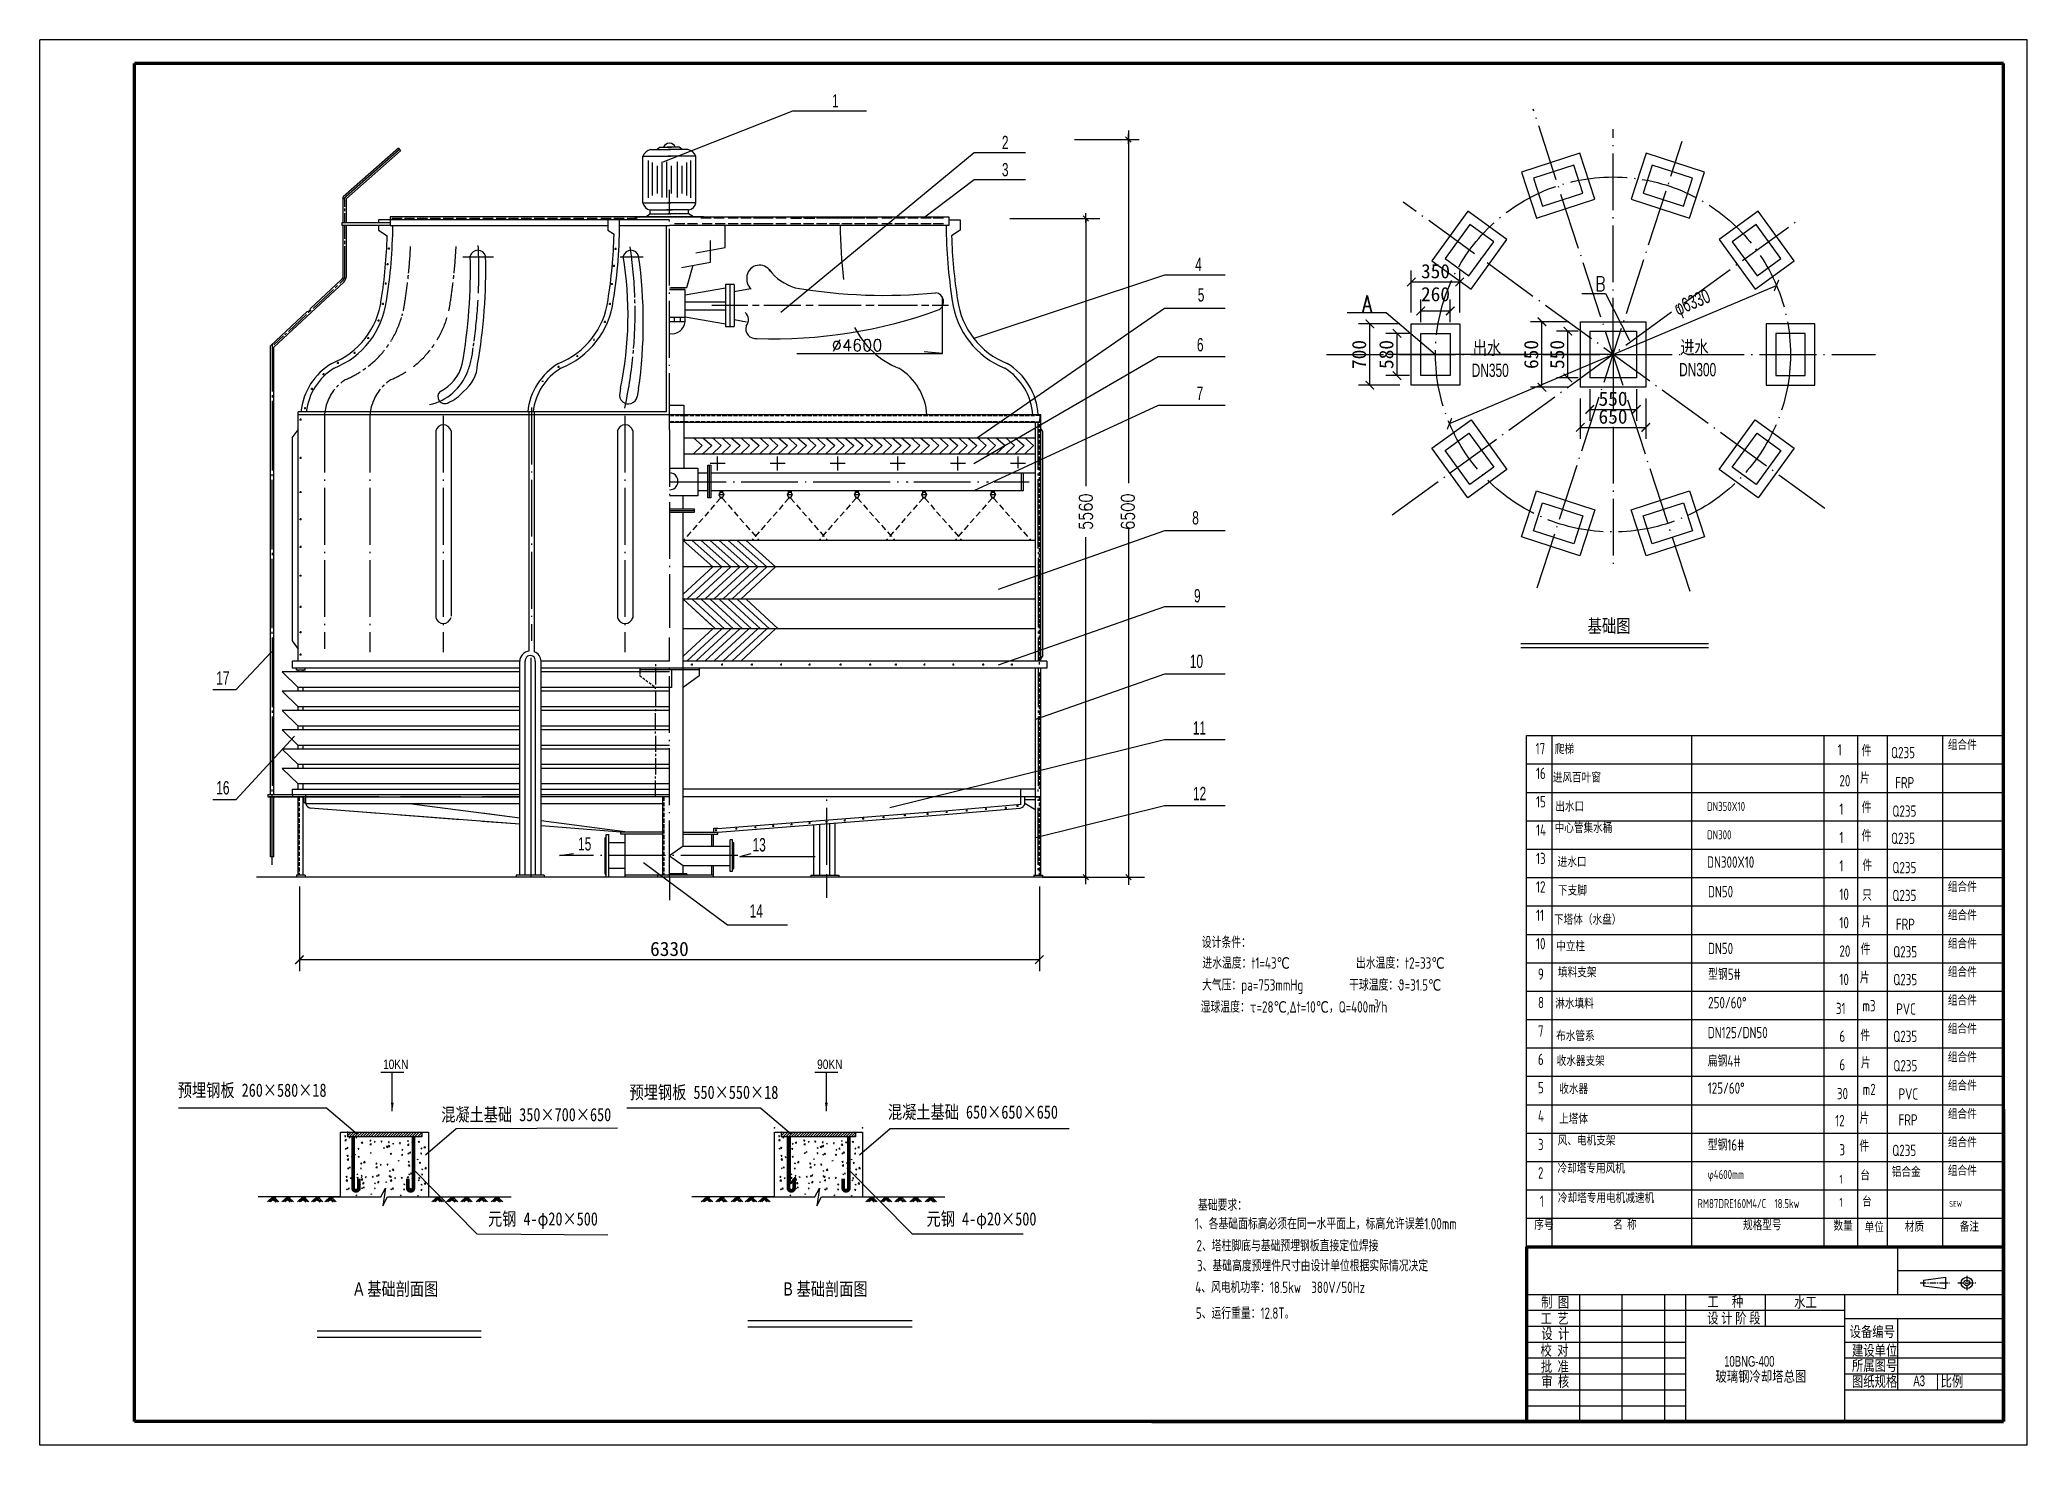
# Model space of a CAD drawing. Extents: x -194157 to -193737, y -49698 to -49401.
import ezdxf
from ezdxf.enums import TextEntityAlignment as Align

# ---------------------------------------------------------------- set-up
doc = ezdxf.new("R2010")
doc.units = 0
for name, pattern in [('ACAD_ISO04W100', [30.5, 24, -3, 0.5, -3]), ('CENTERX2', [101.6, 63.5, -12.7, 12.7, -12.7]), ('DASHEDX2', [38.1, 25.4, -12.7])]:
    doc.linetypes.add(name, pattern=pattern)
doc.layers.get('0').update_dxf_attribs({"linetype": 'CONTINUOUS'})
doc.layers.get('DEFPOINTS').update_dxf_attribs({"linetype": 'CONTINUOUS'})
for name, color, linetype in [('LAYER1', 5, 'CONTINUOUS'), ('中心线', 1, 'CENTERX2'), ('文字', 3, 'CONTINUOUS'), ('细实线', 9, 'CONTINUOUS')]:
    doc.layers.add(name, color=color, linetype=linetype)
doc.layers.add('图框线', color=6, linetype='CONTINUOUS', lineweight=80)
doc.styles.add('HZTXT', font='txt', dxfattribs={"height": 60, "bigfont": 'HZTXT'})
doc.styles.add('ISOCP', font='isocp.shx', dxfattribs={"bigfont": 'hztxt.shx'})
doc.styles.get("Standard").update_dxf_attribs({"font": ''})
doc.styles.add('尺寸', font='txt4.shx', dxfattribs={"width": 0.8, "bigfont": 'gbcbig.shx'})
doc.styles.add('标题', font='ARIALN.TTF', dxfattribs={"width": 0.785})
doc.styles.add('说明', font='txt4.shx', dxfattribs={"width": 0.75, "bigfont": 'gbcbig.shx'})
doc.styles.get('Standard').set_extended_font_data('SimSun')
doc.dimstyles.new('DIN', dxfattribs={"dimtxt": 2.5, "dimasz": 2.5, "dimexe": 1.25, "dimexo": 0.625, "dimtad": 1, "dimtih": 1, "dimdec": 4, "dimdsep": 46, "dimlunit": 6, "dimtxsty": 'Standard', "dimcen": 2.5, "dimadec": 0, "dimazin": 0, "dimtfac": 1, "dimtdec": 4, "dimtmove": 0, "dimatfit": 3, "dimfxl": 0, "dimtvp": 1, "dimtolj": 1, "dimtzin": 0, "dimarcsym": 0})

msp = doc.modelspace()

# ---------------------------------------------------------------- texts
at = {"style": 'ISOCP', "width": 0.785}
for s, height, p in [('17', 2.4, (-193840.89511, -49552.12906)), ('17', 2.4, (-193840.89511, -49552.12906)), ('爬梯', 1.92, (-193836.84771, -49552.08866)), ('1', 2.4, (-193777.07002, -49552.40812)), ('件', 2.4, (-193771.9958, -49552.56798)), ('Q235', 2.4, (-193765.78278, -49552.9703)), ('组合件', 1.92, (-193753.77204, -49551.18389)), ('16', 2.4, (-193840.81538, -49557.35918)), ('16', 2.4, (-193840.81538, -49557.35918)), ('片', 2.4, (-193772.34414, -49558.36629)), ('片', 2.4, (-193772.34414, -49558.36629)), ('进风百叶窗', 1.92, (-193837.26498, -49558.10058)), ('进风百叶窗', 1.92, (-193837.26498, -49558.10058)), ('20', 2.4, (-193776.69648, -49558.91552)), ('FRP', 2.4, (-193764.90422, -49559.35064)), ('15', 2.4, (-193840.81538, -49563.35918)), ('15', 2.4, (-193840.81538, -49563.35918)), ('出水口', 1.92, (-193836.73437, -49564.21428)), ('出水口', 1.92, (-193836.73437, -49564.21428)), ('DN350X10', 1.92, (-193804.65264, -49564.10602)), ('1', 2.4, (-193776.69648, -49564.91552)), ('件', 2.4, (-193771.9958, -49564.56798)), ('Q235', 2.4, (-193765.49534, -49565.3411)), ('14', 2.4, (-193840.81538, -49569.35918)), ('14', 2.4, (-193840.81538, -49569.35918)), ('中心管集水桶', 1.92, (-193836.88055, -49568.73332)), ('DN300', 1.92, (-193804.65264, -49570.10602)), ('件', 2.4, (-193771.9958, -49570.56798)), ('1', 2.4, (-193776.69648, -49570.91552)), ('1', 2.4, (-193776.69648, -49570.91552)), ('Q235', 2.4, (-193765.78278, -49571.08643)), ('13', 2.4, (-193840.81538, -49575.35918)), ('13', 2.4, (-193840.81538, -49575.35918)), ('进水口', 1.92, (-193836.23999, -49575.92478)), ('进水口', 1.92, (-193836.23999, -49575.92478)), ('DN300X10', 2.4, (-193804.65264, -49576.10602)), ('1', 2.4, (-193776.69648, -49576.91552)), ('件', 2.4, (-193771.8253, -49576.8232)), ('Q235', 2.4, (-193765.49534, -49577.27182)), ('12', 2.4, (-193840.81538, -49581.35918)), ('12', 2.4, (-193840.81538, -49581.35918)), ('下支脚', 1.92, (-193836.16377, -49581.96852)), ('下支脚', 1.92, (-193836.16377, -49581.96852)), ('DN50', 2.4, (-193804.4689, -49582.36414)), ('DN50', 2.4, (-193804.4689, -49582.36414)), ('10', 2.4, (-193776.69648, -49582.91552)), ('只', 2.4, (-193771.90075, -49583.08618)), ('Q235', 2.4, (-193765.49533, -49583.16995)), ('组合件', 1.92, (-193753.77204, -49581.18389)), ('11', 2.4, (-193840.81538, -49587.35918)), ('11', 2.4, (-193840.81538, -49587.35918)), ('组合件', 1.92, (-193753.77204, -49587.18389)), ('下塔体（水盘）', 1.92, (-193837.01003, -49588.10961)), ('下塔体（水盘）', 1.92, (-193837.01003, -49588.10961)), ('10', 2.4, (-193776.69648, -49588.91552)), ('片', 2.4, (-193772.026, -49588.71243)), ('FRP', 2.4, (-193764.76049, -49589.26293)), ('设计条件：', 2.4, (-193911.4318, -49593.06999)), ('10', 2.4, (-193840.81538, -49593.35918)), ('10', 2.4, (-193840.81538, -49593.35918)), ('中立柱', 1.92, (-193836.55353, -49593.74328)), ('中立柱', 1.92, (-193836.55353, -49593.74328)), ('DN50', 2.4, (-193804.4689, -49594.36414)), ('20', 2.4, (-193776.69648, -49594.91552)), ('件', 2.4, (-193772.1948, -49594.51405)), ('Q235', 2.4, (-193765.3302, -49595.06697)), ('组合件', 1.92, (-193753.77204, -49593.18389)), ('进水温度：t1=43℃             出水温度：t2=33℃ ', 2.4, (-193911.32036, -49597.43294)), ('9', 2.4, (-193840.40408, -49599.78771)), ('9', 2.4, (-193840.40408, -49599.78771)), ('填料支架', 1.92, (-193836.16413, -49599.25937)), ('型钢5#  ', 2.4, (-193804.43529, -49599.82051)), ('组合件', 1.92, (-193753.77204, -49599.18389)), ('大气压：pa=753mmHg         干球温度：θ=31.5℃', 2.4, (-193911.38842, -49602.07604)), ('10', 2.4, (-193776.69648, -49600.91552)), ('片', 2.4, (-193772.38252, -49600.5176)), ('Q235', 2.4, (-193765.31089, -49600.94011)), ('湿球温度：τ=28℃,Δt=10℃，Q=400m/h   ', 2.4, (-193911.65671, -49606.72023)), ('3', 1.68, (-193874.97347, -49605.62792)), ('8', 2.4, (-193840.40408, -49605.78771)), ('8', 2.4, (-193840.40408, -49605.78771)), ('淋水填料', 1.92, (-193836.7441, -49605.84449)), ('250/60°', 2.4, (-193804.43529, -49605.82051)), ('250/60°', 2.4, (-193804.43529, -49605.82051)), ('31', 2.4, (-193777.44074, -49607.04842)), ('m3', 2.4, (-193771.83674, -49606.4672)), ('PVC', 2.4, (-193764.68274, -49607.15751)), ('组合件', 1.92, (-193753.77204, -49605.18389)), ('7', 2.4, (-193840.40408, -49611.78771)), ('7', 2.4, (-193840.40408, -49611.78771)), ('DN125/DN50', 2.4, (-193804.51687, -49612.13407)), ('件', 2.4, (-193772.29303, -49612.73917)), ('组合件', 1.92, (-193753.77204, -49611.18389)), ('布水管系', 1.92, (-193836.56303, -49612.68515)), ('6', 2.4, (-193776.69648, -49612.91552)), ('Q235', 2.4, (-193765.31089, -49612.94011)), ('6', 2.4, (-193840.40408, -49617.78771)), ('6', 2.4, (-193840.40408, -49617.78771)), ('收水器支架', 1.92, (-193836.44832, -49617.96202)), ('扁钢4#  ', 2.4, (-193804.51687, -49618.13407)), ('扁钢4#  ', 2.4, (-193804.51687, -49618.13407)), ('6', 2.4, (-193776.69648, -49618.91552)), ('片', 2.4, (-193772.14817, -49618.52051)), ('Q235', 2.4, (-193765.29526, -49619.13929)), ('组合件', 1.92, (-193753.77204, -49617.18389)), ('5', 2.4, (-193840.40408, -49623.78771)), ('5', 2.4, (-193840.40408, -49623.78771)), ('收水器', 1.92, (-193835.89172, -49623.88121)), ('125/60°', 2.4, (-193804.51687, -49623.88172)), ('125/60°', 2.4, (-193804.51687, -49623.88172)), ('30', 2.4, (-193777.23009, -49625.03545)), ('m2', 2.4, (-193771.77356, -49624.15862)), ('PVC', 2.4, (-193764.19656, -49625.11431)), ('组合件', 1.92, (-193753.77204, -49623.18389)), ('组合件', 1.92, (-193753.77204, -49629.18389)), ('4', 2.4, (-193840.40408, -49629.78771)), ('4', 2.4, (-193840.40408, -49629.78771)), ('上塔体', 1.92, (-193835.9329, -49630.20985)), ('12', 2.4, (-193777.59123, -49630.75773)), ('片', 2.4, (-193772.46873, -49630.22918)), ('FRP', 2.4, (-193764.19656, -49630.59249)), ('3', 2.4, (-193840.40408, -49635.78771)), ('3', 2.4, (-193840.40408, -49635.78771)), ('风、电机支架', 1.92, (-193836.22497, -49634.77954)), ('型钢16# ', 2.4, (-193804.51687, -49635.88172)), ('3', 2.4, (-193776.69648, -49636.91552)), ('3', 2.4, (-193776.69648, -49636.91552)), ('件', 2.4, (-193772.48797, -49636.13532)), ('Q235', 2.4, (-193765.52098, -49637.03948)), ('组合件', 1.92, (-193753.77204, -49635.18389)), ('2', 2.4, (-193840.40408, -49641.78771)), ('2', 2.4, (-193840.40408, -49641.78771)), ('冷却塔专用风机', 1.92, (-193836.26852, -49640.68361)), ('冷却塔专用风机', 1.92, (-193836.26852, -49640.68361)), ('铝合金', 1.92, (-193765.6233, -49641.41649)), ('组合件', 1.92, (-193753.77204, -49641.18389)), ('φ4600mm', 1.92, (-193804.51687, -49641.88172)), ('1', 1.92, (-193776.69648, -49642.91552)), ('1', 1.92, (-193776.69648, -49642.91552)), ('台', 1.92, (-193772.28575, -49642.15431)), ('基础要求：', 2.4, (-193912.24616, -49648.58265)), ('1', 2.4, (-193840.00702, -49647.78771)), ('1', 2.4, (-193840.00702, -49647.78771)), ('冷却塔专用电机减速机', 1.92, (-193836.19084, -49646.93455)), ('RM87DRE160M4/C  18.5kw', 1.92, (-193806.68025, -49648.02912)), ('1', 1.92, (-193776.69648, -49647.77521)), ('台', 1.92, (-193771.88995, -49647.67377)), ('台', 1.92, (-193771.88995, -49647.67377)), ('SEW', 1.2, (-193753.49119, -49647.74808)), ('1、各基础面标高必须在同一水平面上，标高允许误差1.00mm', 2.4, (-193912.90262, -49652.53523)), ('序号', 1.92, (-193841.17645, -49652.64983)), ('序号', 1.92, (-193841.17645, -49652.64983)), ('名 称', 1.92, (-193824.48402, -49652.57461)), ('名 称', 1.92, (-193824.48402, -49652.57461)), ('规格型号', 1.92, (-193797.05836, -49652.68325)), ('规格型号', 1.92, (-193797.05836, -49652.68325)), ('数量', 1.92, (-193777.95315, -49652.802)), ('单位', 1.92, (-193771.36728, -49653.12393)), ('单位', 1.92, (-193771.36728, -49653.12393)), ('材质', 1.92, (-193762.87318, -49653.00708)), ('备注', 1.92, (-193751.26763, -49652.99882)), ('2、塔柱脚底与基础预埋钢板直接定位焊接', 2.4, (-193912.55537, -49657.17347)), ('3、基础高度预埋件尺寸由设计单位根据实际情况决定', 2.4, (-193912.45816, -49661.40676)), ('4、风电机功率：18.5kw  380V/50Hz', 2.4, (-193912.83213, -49665.97503)), ('5、运行重量：12.8T。', 2.4, (-193912.69876, -49671.43213))]:
    msp.add_text(s, height=height, dxfattribs=at).set_placement(p)
at = {"layer": '文字'}
for s, height, style, width, p in [('1', 2.8, '标题', 0.785, (-193989.56729, -49415.44718)), ('2', 2.8, '标题', 0.785, (-193953.68021, -49424.25355)), ('3', 2.8, '标题', 0.785, (-193953.68021, -49429.99222)), ('4', 2.8, '标题', 0.785, (-193912.82884, -49449.97562)), ('5', 2.8, '标题', 0.785, (-193912.29198, -49456.45607)), ('B', 3.08, '说明', 0.75, (-193828.26456, -49454.25724)), ('6', 2.8, '标题', 0.785, (-193912.47331, -49466.98542)), ('出水', 2.8, '标题', 0.785, (-193854.167, -49467.66733)), ('进水', 2.8, '标题', 0.785, (-193810.33284, -49467.52787)), ('DN350', 2.8, '标题', 0.785, (-193854.40251, -49472.39016)), ('DN300', 2.8, '标题', 0.785, (-193810.56835, -49472.2507)), ('7', 2.8, '标题', 0.785, (-193912.53239, -49477.24124)), ('8', 2.8, '标题', 0.785, (-193913.46308, -49503.56792)), ('9', 2.8, '标题', 0.785, (-193913.07919, -49520.02441)), ('17', 2.8, '标题', 0.785, (-194119.70884, -49537.41021)), ('10', 2.8, '标题', 0.785, (-193913.96913, -49533.88903)), ('11', 2.8, '标题', 0.785, (-193913.33744, -49547.9744)), ('16', 2.8, '标题', 0.785, (-194119.70884, -49560.61098)), ('12', 2.8, '标题', 0.785, (-193913.30848, -49561.82924)), ('15', 2.8, '标题', 0.785, (-194043.24252, -49572.45901)), ('13', 2.8, '标题', 0.785, (-194006.37208, -49572.65268)), ('14', 2.8, '标题', 0.785, (-194006.98438, -49586.63378)), ('制  图', 2.24, '标题', 0.785, (-193839.7101, -49669.02076)), ('工     种', 2.24, '标题', 0.785, (-193804.60946, -49668.91436)), ('水工', 2.24, '标题', 0.785, (-193786.28583, -49669.03587)), ('工  艺', 2.24, '标题', 0.785, (-193839.83971, -49672.45985)), ('设  计', 2.24, '标题', 0.785, (-193839.68065, -49675.70435)), ('设 计 阶 段', 2.24, '标题', 0.785, (-193804.63111, -49672.3944)), ('设备编号', 2.24, '标题', 0.785, (-193774.54888, -49675.25448)), ('校  对', 2.24, '标题', 0.785, (-193839.87505, -49679.2014)), ('建设单位', 2.24, '标题', 0.785, (-193774.0535, -49679.21502)), ('批  准', 2.24, '标题', 0.785, (-193839.7808, -49682.6139)), ('10BNG-400', 2.24, '标题', 0.785, (-193801.05808, -49681.53114)), ('所属图号', 2.24, '标题', 0.785, (-193774.0535, -49682.43049)), ('审  核', 2.24, '标题', 0.785, (-193839.70421, -49685.79364)), ('图纸规格', 2.24, '标题', 0.785, (-193774.0535, -49685.76995)), ('A3', 2.24, '标题', 0.785, (-193761.07485, -49685.65887)), ('比例', 2.24, '标题', 0.785, (-193755.3128, -49685.76497))]:
    msp.add_text(s, height=height, dxfattribs=dict(at, style=style, width=width)).set_placement(p)
at = {"layer": '文字', "style": 'HZTXT'}
msp.add_text('%%C4600', height=2.5, dxfattribs=at).set_placement((-193989.63677, -49466.95739))
at = {"layer": '文字', "color": 3, "linetype": 'ByBlock', "style": '尺寸', "width": 0.8}
for s, p in [('5560', (-193935.93737, -49500.87499)), ('6500', (-193927.07926, -49500.87499))]:
    msp.add_text(s, height=2.8, rotation=90, dxfattribs=at).set_placement(p, align=Align.MIDDLE_CENTER)
at = {"layer": '文字', "attachment_point": 1}
for s, insert, char_height, width, style in [('A', (-193877.48783, -49455.1854), 3.5, 8.221119, '说明'), ('\\fￋￎￌ￥|b0|i0|c134|p2;基础图', (-193829.92234, -49523.57424), 2.836723, 45.3282818, '标题'), ('{\\fﾷﾽￕ�ￏﾸﾵ\uffc8ￏ\uffdfﾼ\ufff2ￌ￥|b0|i0|c134|p2;10KN}', (-194084.45117, -49616.64405), 2, 35, '尺寸'), ('{\\fﾷﾽￕ�ￏﾸﾵ\uffc8ￏ\uffdfﾼ\ufff2ￌ￥|b0|i0|c134|p2;90KN}', (-193992.72395, -49616.64405), 2, 35, '尺寸'), ('{\\fNSimSun|b0|i0|c134|p49; 预埋钢板 260×580×18}', (-194129.32024, -49621.70891), 2.8, 91.3042231, '标题'), ('{\\fNSimSun|b0|i0|c134|p49; 预埋钢板 550×550×18}', (-194033.84885, -49622.15413), 2.8, 45.3282818, '标题'), ('{\\fNSimSun|b0|i0|c134|p49; 混凝土基础 350×700×650}', (-194073.6596, -49626.87001), 2.8, 45.3282818, '标题'), ('{\\fNSimSun|b0|i0|c134|p49; 混凝土基础 650×650×650}', (-193979.25481, -49626.3311), 2.8, 45.3282818, '标题'), ('{\\fNSimSun|b0|i0|c134|p49;  元钢 4-φ20×500}', (-194065.26595, -49648.90588), 2.8, 50.7783784, '标题'), ('{\\fNSimSun|b0|i0|c134|p49;  元钢 4-φ20×500}', (-193972.5923, -49648.90588), 2.8, 45.3282818, '标题'), ('\\fￋￎￌ￥|b0|i0|c134|p2;A 基础剖面图', (-194090.56307, -49663.71909), 2.8, 45.3282818, '标题'), ('\\fￋￎￌ￥|b0|i0|c134|p2;B 基础剖面图', (-193999.8443, -49663.71909), 2.8, 45.3282818, '标题'), ('{\\fNSimSun|b0|i0|c134|p49;玻璃钢冷却塔总图}', (-193802.88434, -49682.4654), 2.24, 54.096224, '标题')]:
    msp.add_mtext(s, dxfattribs=dict(at, insert=insert, char_height=char_height, width=width, style=style))

# ---------------------------------------------------------------- blocks, each defined once
blk = doc.blocks.new('_ARCHTICK')
at = {"color": 0, "linetype": 'ByBlock', "const_width": 0.15}
blk.add_lwpolyline([(-0.5, -0.5), (0.5, 0.5)], dxfattribs=at)
blk = doc.blocks.new('*D13')
at = {"layer": 'DEFPOINTS', "color": 0, "transparency": 16777216}
for p in [(-194102.12, -49577.65), (-193945.75, -49577.65), (-193945.75, -49595.53)]:
    blk.add_point(p, dxfattribs=at)
at = {"layer": '文字', "color": 5, "lineweight": -2, "transparency": 16777216}
for p, q in [((-194102.12, -49580.05), (-194102.12, -49597.93)), ((-193945.75, -49580.05), (-193945.75, -49597.93)), ((-194102.12, -49595.53), (-193945.75, -49595.53))]:
    blk.add_line(p, q, dxfattribs=at)
at = {"layer": '文字', "color": 5, "lineweight": -2, "transparency": 16777216, "xscale": 1.8, "yscale": 1.8, "zscale": 1.8, "rotation": 180}
blk.add_blockref('_ARCHTICK', (-194102.12, -49595.53), dxfattribs=at)
at = {"layer": '文字', "color": 5, "lineweight": -2, "transparency": 16777216, "xscale": 1.8, "yscale": 1.8, "zscale": 1.8}
blk.add_blockref('_ARCHTICK', (-193945.75, -49595.53), dxfattribs=at)
at = {"layer": '文字', "color": 0, "transparency": 16777216, "insert": (-194023.94, -49593.28), "char_height": 3, "attachment_point": 5}
blk.add_mtext('\\A1;6330', dxfattribs=at)
blk = doc.blocks.new('*D14')
at = {"layer": 'DEFPOINTS', "color": 0, "transparency": 16777216}
for p in [(-193789.99, -49453.05), (-193859.09, -49482.26)]:
    blk.add_point(p, dxfattribs=at)
at = {"layer": '文字', "color": 5, "lineweight": -2, "transparency": 16777216}
blk.add_line((-193859.09, -49482.26), (-193789.99, -49453.05), dxfattribs=at)
at = {"layer": '文字', "color": 5, "lineweight": -2, "transparency": 16777216, "xscale": 1.8, "yscale": 1.8, "zscale": 1.8}
for p, rotation in [((-193789.99, -49453.05), 22.91760440820886), ((-193859.09, -49482.26), 202.9176044082089)]:
    blk.add_blockref('_ARCHTICK', p, dxfattribs=dict(at, rotation=rotation))
at = {"layer": '文字', "color": 0, "transparency": 16777216, "insert": (-193807.66, -49456.99), "char_height": 3, "attachment_point": 5, "rotation": 22.9176, "style": '标题'}
blk.add_mtext('\\A1;φ6330', dxfattribs=at)
blk = doc.blocks.new('*D15')
at = {"color": 5, "lineweight": -2, "transparency": 16777216}
for p, q in [((-193865.16, -49460.79), (-193865.16, -49456.05)), ((-193865.16, -49458.45), (-193858.93, -49458.45)), ((-193858.93, -49460.79), (-193858.93, -49456.05))]:
    blk.add_line(p, q, dxfattribs=at)
at = {"layer": 'DEFPOINTS', "color": 0, "transparency": 16777216}
for p in [(-193858.93, -49458.45), (-193865.16, -49463.19), (-193858.93, -49463.19)]:
    blk.add_point(p, dxfattribs=at)
at = {"color": 5, "lineweight": -2, "transparency": 16777216, "xscale": 1.8, "yscale": 1.8, "zscale": 1.8, "rotation": 180}
blk.add_blockref('_ARCHTICK', (-193865.16, -49458.45), dxfattribs=at)
at = {"color": 5, "lineweight": -2, "transparency": 16777216, "xscale": 1.8, "yscale": 1.8, "zscale": 1.8}
blk.add_blockref('_ARCHTICK', (-193858.93, -49458.45), dxfattribs=at)
at = {"color": 0, "transparency": 16777216, "insert": (-193862.05, -49454.92), "char_height": 3, "attachment_point": 5}
blk.add_mtext('\\A1;260', dxfattribs=at)
blk = doc.blocks.new('*D16')
at = {"color": 5, "lineweight": -2, "transparency": 16777216}
for p, q in [((-193867.56, -49463.19), (-193872.58, -49463.19)), ((-193870.18, -49472.12), (-193870.18, -49463.19)), ((-193867.56, -49472.12), (-193872.58, -49472.12))]:
    blk.add_line(p, q, dxfattribs=at)
at = {"layer": 'DEFPOINTS', "color": 0, "transparency": 16777216}
for p in [(-193870.18, -49463.19), (-193865.16, -49463.19), (-193865.16, -49472.12)]:
    blk.add_point(p, dxfattribs=at)
at = {"color": 5, "lineweight": -2, "transparency": 16777216, "xscale": 1.8, "yscale": 1.8, "zscale": 1.8}
for p, rotation in [((-193870.18, -49463.19), 90), ((-193870.18, -49472.12), 270)]:
    blk.add_blockref('_ARCHTICK', p, dxfattribs=dict(at, rotation=rotation))
at = {"color": 0, "transparency": 16777216, "insert": (-193872.43, -49467.65), "char_height": 3, "attachment_point": 5, "rotation": 90}
blk.add_mtext('\\A1;580', dxfattribs=at)
blk = doc.blocks.new('*D17')
at = {"color": 5, "lineweight": -2, "transparency": 16777216}
for p, q in [((-193867.16, -49458.79), (-193867.16, -49449.92)), ((-193856.93, -49458.79), (-193856.93, -49449.92)), ((-193867.16, -49452.32), (-193856.93, -49452.32))]:
    blk.add_line(p, q, dxfattribs=at)
at = {"layer": 'DEFPOINTS', "color": 0, "transparency": 16777216}
for p in [(-193856.93, -49452.32), (-193867.16, -49461.19), (-193856.93, -49461.19)]:
    blk.add_point(p, dxfattribs=at)
at = {"color": 5, "lineweight": -2, "transparency": 16777216, "xscale": 1.8, "yscale": 1.8, "zscale": 1.8, "rotation": 180}
blk.add_blockref('_ARCHTICK', (-193867.16, -49452.32), dxfattribs=at)
at = {"color": 5, "lineweight": -2, "transparency": 16777216, "xscale": 1.8, "yscale": 1.8, "zscale": 1.8}
blk.add_blockref('_ARCHTICK', (-193856.93, -49452.32), dxfattribs=at)
at = {"color": 0, "transparency": 16777216, "insert": (-193862.05, -49450.07), "char_height": 3, "attachment_point": 5}
blk.add_mtext('\\A1;350', dxfattribs=at)
blk = doc.blocks.new('*D18')
at = {"color": 5, "lineweight": -2, "transparency": 16777216}
for p, q in [((-193869.56, -49461.19), (-193878.33, -49461.19)), ((-193875.93, -49474.12), (-193875.93, -49461.19)), ((-193869.56, -49474.12), (-193878.33, -49474.12))]:
    blk.add_line(p, q, dxfattribs=at)
at = {"layer": 'DEFPOINTS', "color": 0, "transparency": 16777216}
for p in [(-193875.93, -49461.19), (-193867.16, -49461.19), (-193867.16, -49474.12)]:
    blk.add_point(p, dxfattribs=at)
at = {"color": 5, "lineweight": -2, "transparency": 16777216, "xscale": 1.8, "yscale": 1.8, "zscale": 1.8}
for p, rotation in [((-193875.93, -49461.19), 90), ((-193875.93, -49474.12), 270)]:
    blk.add_blockref('_ARCHTICK', p, dxfattribs=dict(at, rotation=rotation))
at = {"color": 0, "transparency": 16777216, "insert": (-193878.18, -49467.65), "char_height": 3, "attachment_point": 5, "rotation": 90}
blk.add_mtext('\\A1;700', dxfattribs=at)
blk = doc.blocks.new('*D19')
at = {"color": 5, "lineweight": -2, "transparency": 16777216}
for p, q in [((-193829.47, -49474.98), (-193829.47, -49481.67)), ((-193819.61, -49474.98), (-193819.61, -49481.67)), ((-193829.47, -49479.27), (-193819.61, -49479.27))]:
    blk.add_line(p, q, dxfattribs=at)
at = {"layer": 'DEFPOINTS', "color": 0, "transparency": 16777216}
for p in [(-193829.47, -49472.58), (-193819.61, -49472.58), (-193819.61, -49479.27)]:
    blk.add_point(p, dxfattribs=at)
at = {"color": 5, "lineweight": -2, "transparency": 16777216, "xscale": 1.8, "yscale": 1.8, "zscale": 1.8, "rotation": 180}
blk.add_blockref('_ARCHTICK', (-193829.47, -49479.27), dxfattribs=at)
at = {"color": 5, "lineweight": -2, "transparency": 16777216, "xscale": 1.8, "yscale": 1.8, "zscale": 1.8}
blk.add_blockref('_ARCHTICK', (-193819.61, -49479.27), dxfattribs=at)
at = {"color": 0, "transparency": 16777216, "insert": (-193824.54, -49477.02), "char_height": 3, "attachment_point": 5}
blk.add_mtext('\\A1;550', dxfattribs=at)
blk = doc.blocks.new('*D20')
at = {"color": 5, "lineweight": -2, "transparency": 16777216}
for p, q in [((-193831.47, -49476.98), (-193831.47, -49485.45)), ((-193817.61, -49476.98), (-193817.61, -49485.45)), ((-193831.47, -49483.05), (-193817.61, -49483.05))]:
    blk.add_line(p, q, dxfattribs=at)
at = {"layer": 'DEFPOINTS', "color": 0, "transparency": 16777216}
for p in [(-193831.47, -49474.58), (-193817.61, -49474.58), (-193817.61, -49483.05)]:
    blk.add_point(p, dxfattribs=at)
at = {"color": 5, "lineweight": -2, "transparency": 16777216, "xscale": 1.8, "yscale": 1.8, "zscale": 1.8, "rotation": 180}
blk.add_blockref('_ARCHTICK', (-193831.47, -49483.05), dxfattribs=at)
at = {"color": 5, "lineweight": -2, "transparency": 16777216, "xscale": 1.8, "yscale": 1.8, "zscale": 1.8}
blk.add_blockref('_ARCHTICK', (-193817.61, -49483.05), dxfattribs=at)
at = {"color": 0, "transparency": 16777216, "insert": (-193824.54, -49480.8), "char_height": 3, "attachment_point": 5}
blk.add_mtext('\\A1;650', dxfattribs=at)
blk = doc.blocks.new('*D21')
at = {"color": 5, "lineweight": -2, "transparency": 16777216}
for p, q in [((-193831.87, -49462.72), (-193836.48, -49462.72)), ((-193834.08, -49472.58), (-193834.08, -49462.72)), ((-193831.87, -49472.58), (-193836.48, -49472.58))]:
    blk.add_line(p, q, dxfattribs=at)
at = {"layer": 'DEFPOINTS', "color": 0, "transparency": 16777216}
for p in [(-193834.08, -49462.72), (-193829.47, -49462.72), (-193829.47, -49472.58)]:
    blk.add_point(p, dxfattribs=at)
at = {"color": 5, "lineweight": -2, "transparency": 16777216, "xscale": 1.8, "yscale": 1.8, "zscale": 1.8}
for p, rotation in [((-193834.08, -49462.72), 90), ((-193834.08, -49472.58), 270)]:
    blk.add_blockref('_ARCHTICK', p, dxfattribs=dict(at, rotation=rotation))
at = {"color": 0, "transparency": 16777216, "insert": (-193836.33, -49467.65), "char_height": 3, "attachment_point": 5, "rotation": 90}
blk.add_mtext('\\A1;550', dxfattribs=at)
blk = doc.blocks.new('*D22')
at = {"color": 5, "lineweight": -2, "transparency": 16777216}
for p, q in [((-193833.87, -49460.72), (-193841.97, -49460.72)), ((-193839.57, -49474.58), (-193839.57, -49460.72)), ((-193833.87, -49474.58), (-193841.97, -49474.58))]:
    blk.add_line(p, q, dxfattribs=at)
at = {"layer": 'DEFPOINTS', "color": 0, "transparency": 16777216}
for p in [(-193839.57, -49460.72), (-193831.47, -49460.72), (-193831.47, -49474.58)]:
    blk.add_point(p, dxfattribs=at)
at = {"color": 5, "lineweight": -2, "transparency": 16777216, "xscale": 1.8, "yscale": 1.8, "zscale": 1.8}
for p, rotation in [((-193839.57, -49460.72), 90), ((-193839.57, -49474.58), 270)]:
    blk.add_blockref('_ARCHTICK', p, dxfattribs=dict(at, rotation=rotation))
at = {"color": 0, "transparency": 16777216, "insert": (-193841.82, -49467.65), "char_height": 3, "attachment_point": 5, "rotation": 90}
blk.add_mtext('\\A1;650', dxfattribs=at)

# ---------------------------------------------------------------- dimensions: what is measured, and where the dimension line sits
for base, p1, p2, text, picture, middle in [((-193856.93461, -49452.31587), (-193867.16369, -49461.18946), (-193856.93461, -49461.18946), '350', '*D17', (-193862.04915, -49450.06587)), ((-193819.60947, -49479.26896), (-193829.47218, -49472.58499), (-193819.60947, -49472.58499), '550', '*D19', (-193824.54082, -49477.01896))]:
    dim = msp.add_linear_dim(base=base, p1=p1, p2=p2, text=text, dimstyle='DIN', override={"dimscale": 1.2, "dimasz": 1.5, "dimexe": 2, "dimexo": 2, "dimtih": 0, "dimlunit": 2, "dimblk1": 'ARCHTICK', "dimblk2": 'ARCHTICK', "dimsah": 1, "dimclrd": 5, "dimclre": 5, "dimtofl": 0, "dimtmove": 2})
    dim.commit()
    dim.dimension.update_dxf_attribs({"geometry": picture, "text_midpoint": middle})
for base, p1, p2, text, picture, middle in [((-193858.93461, -49458.44991), (-193865.16369, -49463.18946), (-193858.93461, -49463.18946), '260', '*D15', (-193862.04915, -49454.92491)), ((-193817.60947, -49483.05268), (-193831.47218, -49474.58499), (-193817.60947, -49474.58499), '650', '*D20', (-193824.54082, -49480.80268))]:
    dim = msp.add_linear_dim(base=base, p1=p1, p2=p2, text=text, dimstyle='DIN', override={"dimscale": 1.2, "dimasz": 1.5, "dimexe": 2, "dimexo": 2, "dimtih": 0, "dimlunit": 2, "dimblk1": 'ARCHTICK', "dimblk2": 'ARCHTICK', "dimsah": 1, "dimclrd": 5, "dimclre": 5, "dimtofl": 0, "dimtmove": 2})
    dim.commit()
    dim.dimension.update_dxf_attribs({"geometry": picture, "text_midpoint": middle, "dimtype": 160})
for base, p1, p2, text, picture, middle in [((-193875.92863, -49461.18946), (-193867.16369, -49474.11781), (-193867.16369, -49461.18946), '700', '*D18', (-193878.17863, -49467.65363)), ((-193870.18454, -49463.18946), (-193865.16369, -49472.11781), (-193865.16369, -49463.18946), '580', '*D16', (-193872.43454, -49467.65363)), ((-193839.56858, -49460.72228), (-193831.47218, -49474.58499), (-193831.47218, -49460.72228), '650', '*D22', (-193841.81858, -49467.65363)), ((-193834.08253, -49462.72228), (-193829.47218, -49472.58499), (-193829.47218, -49462.72228), '550', '*D21', (-193836.33253, -49467.65363))]:
    dim = msp.add_linear_dim(base=base, p1=p1, p2=p2, angle=90, text=text, dimstyle='DIN', override={"dimscale": 1.2, "dimasz": 1.5, "dimexe": 2, "dimexo": 2, "dimtih": 0, "dimlunit": 2, "dimblk1": 'ARCHTICK', "dimblk2": 'ARCHTICK', "dimsah": 1, "dimclrd": 5, "dimclre": 5, "dimtofl": 0, "dimtmove": 2})
    dim.commit()
    dim.dimension.update_dxf_attribs({"geometry": picture, "text_midpoint": middle})
at = {"layer": '文字'}
dim = msp.add_diameter_dim_2p(p1=(-193859.08846, -49482.25964), p2=(-193789.99318, -49453.04763), text='φ6330', dimstyle='DIN', override={"dimscale": 1.2, "dimasz": 1.5, "dimexe": 2, "dimexo": 2, "dimtih": 0, "dimlunit": 2, "dimtxsty": '标题', "dimblk1": 'ARCHTICK', "dimblk2": 'ARCHTICK', "dimsah": 1, "dimclrd": 5, "dimclre": 5, "dimtofl": 0, "dimtmove": 2}, dxfattribs=at)
dim.commit()
dim.dimension.update_dxf_attribs({"geometry": '*D14', "text_midpoint": (-193807.65518, -49456.98556), "dimtype": 163})
dim = msp.add_linear_dim(base=(-193945.75165, -49595.53109), p1=(-194102.12397, -49577.6516), p2=(-193945.75165, -49577.6516), text='6330', dimstyle='DIN', override={"dimscale": 1.2, "dimasz": 1.5, "dimexe": 2, "dimexo": 2, "dimtih": 0, "dimlunit": 2, "dimblk1": 'ARCHTICK', "dimblk2": 'ARCHTICK', "dimsah": 1, "dimclrd": 5, "dimclre": 5, "dimtofl": 0, "dimtmove": 2}, dxfattribs=at)
dim.commit()
dim.dimension.update_dxf_attribs({"geometry": '*D13', "text_midpoint": (-194023.93781, -49593.28109)})

# ---------------------------------------------------------------- hatches: boundary and pattern name
h = msp.add_hatch()
h.set_pattern_fill('CROSS', color=256, style=0)
h.set_pattern_definition([(0, (377592.581, 245104.952), (6.35, 6.35), [3.175, -9.525]), (90, (377594.169, 245103.364), (-6.35, 6.35), [3.175, -9.525])])
h.paths.add_polyline_path([(-193946.57079, -49489.95907), (-193946.57079, -49489.19535), (-194020.86558, -49489.19535), (-194020.86558, -49492.24099), (-194017.91919, -49492.24099), (-194017.91919, -49495.15309), (-194015.8466, -49495.15309), (-194015.8466, -49491.62596), (-194015.19979, -49491.62596), (-194015.19979, -49493.30539), (-193953.78694, -49493.30539)])

# ---------------------------------------------------------------- linework, layer by layer
for p, q in [((-194081.21988, -49424.07711), (-194092.85929, -49434.36359)), ((-194080.75945, -49424.59809), (-194092.16401, -49434.67701)), ((-194081.21988, -49424.07711), (-194080.75945, -49424.59809)), ((-194027.86252, -49424.3337), (-194023.70401, -49424.3337)), ((-194026.63037, -49424.3337), (-194026.01429, -49423.87188)), ((-194026.01429, -49423.87188), (-194023.47298, -49423.87188)), ((-194021.8756, -49423.87188), (-194024.41691, -49423.87188)), ((-194020.02738, -49424.3337), (-194024.18589, -49424.3337)), ((-194021.25953, -49424.3337), (-194021.8756, -49423.87188)), ((-193831.56422, -49425.11934), (-193843.85981, -49429.11441)), ((-193828.40326, -49434.84777), (-193831.56422, -49425.11934)), ((-193817.51743, -49425.11934), (-193820.67838, -49434.84777)), ((-193805.22184, -49429.11441), (-193817.51743, -49425.11934)), ((-194029.55672, -49435.57139), (-194029.55672, -49425.71917)), ((-194029.55672, -49425.71917), (-194023.627, -49425.71917)), ((-194018.33317, -49425.71917), (-194024.2629, -49425.71917)), ((-194018.33317, -49435.57139), (-194018.33317, -49425.71917)), ((-193843.85981, -49429.11441), (-193840.69885, -49438.84285)), ((-193832.8483, -49427.63948), (-193841.33966, -49430.39849)), ((-193830.9234, -49433.56369), (-193832.8483, -49427.63948)), ((-193816.23335, -49427.63948), (-193818.15824, -49433.56369)), ((-193807.74198, -49430.39849), (-193816.23335, -49427.63948)), ((-193808.3828, -49438.84285), (-193805.22184, -49429.11441)), ((-193841.33966, -49430.39849), (-193839.41477, -49436.3227)), ((-193839.41477, -49436.3227), (-193830.9234, -49433.56369)), ((-193818.15824, -49433.56369), (-193809.66687, -49436.3227)), ((-193809.66687, -49436.3227), (-193807.74198, -49430.39849)), ((-194092.85929, -49439.72978), (-194092.85929, -49434.36359)), ((-194092.16401, -49439.72978), (-194092.16401, -49434.67701)), ((-194029.55672, -49435.57139), (-194023.627, -49435.57139)), ((-194029.01766, -49438.57323), (-194028.01654, -49437.95747)), ((-194028.01654, -49437.11079), (-194023.31897, -49437.11079)), ((-194028.01654, -49437.95747), (-194028.01654, -49437.11079)), ((-194028.01654, -49437.95747), (-194023.627, -49437.95747)), ((-194019.87336, -49437.11079), (-194024.57093, -49437.11079)), ((-194018.33317, -49435.57139), (-194024.2629, -49435.57139)), ((-194019.87336, -49437.95747), (-194024.2629, -49437.95747)), ((-194019.87336, -49437.95747), (-194019.87336, -49437.11079)), ((-194018.87224, -49438.57323), (-194019.87336, -49437.95747)), ((-193855.2239, -49437.37091), (-193862.82299, -49447.83017)), ((-193846.9484, -49443.38341), (-193855.2239, -49437.37091)), ((-193840.69885, -49438.84285), (-193828.40326, -49434.84777)), ((-193820.67838, -49434.84777), (-193808.3828, -49438.84285)), ((-193793.85774, -49437.37091), (-193802.13324, -49443.38341)), ((-193786.25865, -49447.83017), (-193793.85774, -49437.37091)), ((-194093.09678, -49439.72978), (-194082.94917, -49439.72978)), ((-194093.09678, -49440.39529), (-194093.09678, -49439.72978)), ((-194082.94917, -49440.39529), (-194093.09678, -49440.39529)), ((-194092.85929, -49451.1472), (-194092.85929, -49440.39529)), ((-194092.16401, -49451.20222), (-194092.16401, -49440.39529)), ((-194023.93781, -49439.19598), (-194085.38862, -49439.19598)), ((-194085.38862, -49439.19598), (-194085.38862, -49439.72978)), ((-194085.38862, -49440.39529), (-194085.38862, -49441.37696)), ((-194085.38862, -49441.37696), (-194083.55811, -49442.59084)), ((-194023.93781, -49438.57323), (-194082.94917, -49438.57323)), ((-194082.94917, -49438.57323), (-194082.94917, -49440.39529)), ((-194082.94917, -49440.39529), (-194036.94124, -49440.39529)), ((-194063.97524, -49440.39529), (-194048.87729, -49440.39529)), ((-194046.39886, -49440.39529), (-194036.94124, -49440.39529)), ((-194036.94124, -49439.19598), (-194036.94124, -49441.37696)), ((-194036.94124, -49441.37696), (-194035.62736, -49442.24824)), ((-194034.46281, -49440.39529), (-194023.93781, -49440.39529)), ((-194031.17392, -49438.57323), (-194023.93504, -49438.57323)), ((-194031.17392, -49439.26158), (-194031.17392, -49438.57323)), ((-194024.56052, -49479.75036), (-194024.56052, -49440.39529)), ((-194016.71598, -49438.57323), (-194023.95486, -49438.57323)), ((-194023.93781, -49438.57323), (-193964.92645, -49438.57323)), ((-193964.92645, -49440.39529), (-194023.93781, -49440.39529)), ((-194012.16215, -49445.02849), (-194012.16215, -49440.4642)), ((-193964.92645, -49438.57323), (-193964.92645, -49440.39529)), ((-193964.92645, -49439.19598), (-193962.48699, -49439.19598)), ((-193962.48699, -49441.37696), (-193964.31751, -49442.59084)), ((-193962.48699, -49439.19598), (-193962.48699, -49441.37696)), ((-193854.78144, -49440.16452), (-193860.02939, -49447.3877)), ((-193849.74201, -49443.82588), (-193854.78144, -49440.16452)), ((-193794.30021, -49440.16452), (-193799.33964, -49443.82588)), ((-193789.05225, -49447.3877), (-193794.30021, -49440.16452)), ((-194018.32706, -49446.16956), (-194012.16215, -49445.02849)), ((-194015.24461, -49448.10938), (-194015.24461, -49443.54509)), ((-193854.98996, -49451.04906), (-193849.74201, -49443.82588)), ((-193854.54749, -49453.84267), (-193846.9484, -49443.38341)), ((-193802.13324, -49443.38341), (-193794.53415, -49453.84267)), ((-193799.33964, -49443.82588), (-193794.09169, -49451.04906)), ((-194021.40951, -49449.25045), (-194015.24461, -49448.10938)), ((-194020.26786, -49453.47241), (-194018.89788, -49448.79402)), ((-193862.82299, -49447.83017), (-193854.54749, -49453.84267)), ((-193860.02939, -49447.3877), (-193854.98996, -49451.04906)), ((-193794.53415, -49453.84267), (-193786.25865, -49447.83017)), ((-193794.09169, -49451.04906), (-193789.05225, -49447.3877)), ((-194107.52512, -49466.0931), (-194092.75268, -49452.33937)), ((-194099.7754, -49457.92783), (-194093.2287, -49451.83259)), ((-194023.93781, -49453.53186), (-194020.63576, -49453.53186)), ((-194020.63576, -49453.98829), (-194023.93781, -49453.98829)), ((-194023.56991, -49453.47241), (-194020.26786, -49453.47241)), ((-194020.63576, -49455.01525), (-194012.0734, -49453.53186)), ((-194020.63576, -49460.72061), (-194020.63576, -49453.98829)), ((-194012.0734, -49452.84722), (-194012.0734, -49461.74757)), ((-194010.24676, -49452.84722), (-194012.0734, -49452.84722)), ((-194011.16008, -49452.84722), (-194011.16008, -49461.74757)), ((-194010.24676, -49452.84722), (-194010.24676, -49461.74757)), ((-194010.24676, -49454.33061), (-194006.83165, -49453.72668)), ((-194108.2204, -49465.79046), (-194100.47068, -49458.57516)), ((-194020.63576, -49456.49865), (-194012.0734, -49456.49865)), ((-194020.63576, -49458.21025), (-194012.0734, -49458.21025)), ((-194020.63576, -49459.80775), (-194023.93781, -49459.80775)), ((-194020.63576, -49460.72061), (-194023.93781, -49460.72061)), ((-194022.93124, -49459.80775), (-194022.93124, -49460.72061)), ((-194021.66132, -49459.80775), (-194021.66132, -49460.72061)), ((-194020.63576, -49459.69365), (-194012.0734, -49461.17704)), ((-194012.0734, -49461.74757), (-194010.24676, -49461.74757)), ((-194010.24676, -49460.26418), (-194007.62097, -49460.72061)), ((-193867.16369, -49474.11781), (-193867.16369, -49461.18946)), ((-193867.16369, -49461.18946), (-193856.93461, -49461.18946)), ((-193865.16369, -49472.11781), (-193865.16369, -49463.18946)), ((-193865.16369, -49463.18946), (-193858.93461, -49463.18946)), ((-193858.93461, -49463.18946), (-193858.93461, -49472.11781)), ((-193856.93461, -49461.18946), (-193856.93461, -49474.11781)), ((-193831.47218, -49460.72228), (-193817.60947, -49460.72228)), ((-193831.47218, -49460.72228), (-193831.47218, -49474.58499)), ((-193829.47218, -49462.72228), (-193819.60947, -49462.72228)), ((-193829.47218, -49462.72228), (-193829.47218, -49472.58499)), ((-193819.60947, -49462.72228), (-193819.60947, -49472.58499)), ((-193817.60947, -49460.72228), (-193817.60947, -49474.58499)), ((-193792.14703, -49461.18946), (-193792.14703, -49474.11781)), ((-193781.91795, -49461.18946), (-193792.14703, -49461.18946)), ((-193790.14703, -49463.18946), (-193790.14703, -49472.11781)), ((-193783.91795, -49463.18946), (-193790.14703, -49463.18946)), ((-193783.91795, -49472.11781), (-193783.91795, -49463.18946)), ((-193781.91795, -49474.11781), (-193781.91795, -49461.18946)), ((-194108.2204, -49560.65492), (-194108.2204, -49465.79046)), ((-194107.52512, -49560.65492), (-194107.52512, -49466.0931)), ((-193856.93461, -49474.11781), (-193867.16369, -49474.11781)), ((-193858.93461, -49472.11781), (-193865.16369, -49472.11781)), ((-193817.60947, -49474.58499), (-193831.47218, -49474.58499)), ((-193819.60947, -49472.58499), (-193829.47218, -49472.58499)), ((-193792.14703, -49474.11781), (-193781.91795, -49474.11781)), ((-193790.14703, -49472.11781), (-193783.91795, -49472.11781)), ((-194024.56052, -49479.75036), (-194102.41105, -49479.75036)), ((-194102.41105, -49532.47084), (-194102.41105, -49479.75036)), ((-194053.63633, -49479.75036), (-194053.63633, -49530.32123)), ((-194052.49963, -49479.75036), (-194052.49963, -49530.44979)), ((-194023.93781, -49478.35563), (-194020.86558, -49478.35563)), ((-194020.86558, -49478.35563), (-194020.86558, -49491.67824)), ((-194103.66689, -49485.2803), (-194102.41105, -49483.54684)), ((-193945.46457, -49480.37308), (-194102.41105, -49480.37308)), ((-194073.3317, -49483.78548), (-194073.3317, -49523.22202)), ((-194070.08949, -49483.78548), (-194070.08949, -49522.92169)), ((-194034.92201, -49483.78548), (-194034.92201, -49523.22202)), ((-194031.6798, -49483.78548), (-194031.6798, -49523.29657)), ((-193945.46457, -49482.00833), (-194023.93781, -49482.00833)), ((-193946.57079, -49482.00833), (-193946.42696, -49481.89985)), ((-193946.57079, -49532.47084), (-193946.57079, -49482.00833)), ((-193946.44251, -49480.53272), (-193946.56685, -49480.37308)), ((-193945.80522, -49480.53272), (-193946.44251, -49480.53272)), ((-193946.42696, -49481.89985), (-193945.78968, -49481.82217)), ((-193945.6187, -49480.62593), (-193945.80522, -49480.53272)), ((-193945.78968, -49481.82217), (-193945.64979, -49481.71342)), ((-193945.64979, -49481.71342), (-193945.6187, -49480.62593)), ((-193945.46457, -49532.47084), (-193945.46457, -49480.37308)), ((-193945.01144, -49483.91101), (-193945.46457, -49483.25983)), ((-193945.01144, -49531.2263), (-193945.01144, -49483.91101)), ((-193862.82299, -49487.4771), (-193854.54749, -49481.4646)), ((-193860.02939, -49487.91956), (-193854.98996, -49484.2582)), ((-193854.98996, -49484.2582), (-193849.74201, -49491.48139)), ((-193854.54749, -49481.4646), (-193846.9484, -49491.92385)), ((-193802.13324, -49491.92385), (-193794.53415, -49481.4646)), ((-193799.33964, -49491.48139), (-193794.09169, -49484.2582)), ((-193794.53415, -49481.4646), (-193786.25865, -49487.4771)), ((-193794.09169, -49484.2582), (-193789.05225, -49487.91956)), ((-194103.66689, -49485.2803), (-194103.66689, -49528.15463)), ((-194020.86558, -49485.25512), (-193946.54819, -49485.25512)), ((-193855.2239, -49497.93635), (-193862.82299, -49487.4771)), ((-193854.78144, -49495.14275), (-193860.02939, -49487.91956)), ((-193789.05225, -49487.91956), (-193794.30021, -49495.14275)), ((-193786.25865, -49487.4771), (-193793.85774, -49497.93635)), ((-194023.93781, -49491.67824), (-194017.91919, -49491.67824)), ((-194020.86558, -49488.6326), (-193946.57079, -49488.6326)), ((-194017.91919, -49491.67824), (-194017.91919, -49497.48812)), ((-194015.8466, -49492.74264), (-194017.846, -49492.74264)), ((-194015.8466, -49491.06321), (-194015.19979, -49491.06321)), ((-194015.5232, -49491.06321), (-194015.5232, -49497.92832)), ((-193946.57079, -49492.74264), (-194015.19979, -49492.74264)), ((-194013.23768, -49492.74264), (-194015.19979, -49492.74264)), ((-193949.58877, -49492.74264), (-193949.58877, -49496.4821)), ((-193949.21761, -49492.74264), (-193949.21761, -49496.4821)), ((-193846.9484, -49491.92385), (-193855.2239, -49497.93635)), ((-193849.74201, -49491.48139), (-193854.78144, -49495.14275)), ((-193793.85774, -49497.93635), (-193802.13324, -49491.92385)), ((-193794.30021, -49495.14275), (-193799.33964, -49491.48139)), ((-194015.8466, -49496.4821), (-194017.846, -49496.4821)), ((-193949.21761, -49496.4821), (-194015.19979, -49496.4821)), ((-194013.23768, -49496.4821), (-194015.19979, -49496.4821)), ((-194013.23768, -49496.81663), (-194013.50859, -49497.20342)), ((-194012.69585, -49496.81663), (-194012.42493, -49497.20342)), ((-193998.78797, -49496.81663), (-193999.05888, -49497.20342)), ((-193998.24614, -49496.81663), (-193997.97522, -49497.20342)), ((-193984.60242, -49496.81663), (-193984.87333, -49497.20342)), ((-193984.06059, -49496.81663), (-193983.78967, -49497.20342)), ((-193970.41944, -49496.81663), (-193970.69036, -49497.20342)), ((-193969.87761, -49496.81663), (-193969.6067, -49497.20342)), ((-193955.86319, -49496.81663), (-193956.13411, -49497.20342)), ((-193955.32136, -49496.81663), (-193955.05045, -49497.20342)), ((-193843.85981, -49506.19285), (-193840.69885, -49496.46442)), ((-193840.69885, -49496.46442), (-193828.40326, -49500.4595)), ((-193820.67838, -49500.4595), (-193808.3828, -49496.46442)), ((-193808.3828, -49496.46442), (-193805.22184, -49506.19285)), ((-194017.91919, -49497.48812), (-194023.93781, -49497.48812)), ((-194023.93315, -49500.26584), (-194018.68675, -49500.26584)), ((-194018.68675, -49501.0553), (-194023.93315, -49501.0553)), ((-194018.68675, -49500.66057), (-194023.86128, -49500.66057)), ((-194021.008, -49500.26584), (-194021.008, -49497.48812)), ((-194021.008, -49500.26584), (-194021.008, -49497.48812)), ((-194021.008, -49534.26011), (-194021.008, -49501.0553)), ((-194018.68675, -49500.26584), (-194018.68675, -49501.0553)), ((-194013.50859, -49497.20342), (-194013.12931, -49498.00792)), ((-194013.50859, -49497.20342), (-194012.42493, -49497.20342)), ((-194013.22536, -49497.8042), (-194012.70817, -49497.8042)), ((-194012.80421, -49498.00792), (-194013.12931, -49498.00792)), ((-194012.42493, -49497.20342), (-194012.80421, -49498.00792)), ((-193999.05888, -49497.20342), (-193998.6796, -49498.00792)), ((-193999.05888, -49497.20342), (-193997.97522, -49497.20342)), ((-193998.77565, -49497.8042), (-193998.25846, -49497.8042)), ((-193998.3545, -49498.00792), (-193998.6796, -49498.00792)), ((-193997.97522, -49497.20342), (-193998.3545, -49498.00792)), ((-193984.87333, -49497.20342), (-193984.49405, -49498.00792)), ((-193984.87333, -49497.20342), (-193983.78967, -49497.20342)), ((-193984.5901, -49497.8042), (-193984.07291, -49497.8042)), ((-193984.16895, -49498.00792), (-193984.49405, -49498.00792)), ((-193983.78967, -49497.20342), (-193984.16895, -49498.00792)), ((-193970.69036, -49497.20342), (-193970.31107, -49498.00792)), ((-193970.69036, -49497.20342), (-193969.6067, -49497.20342)), ((-193970.40712, -49497.8042), (-193969.88993, -49497.8042)), ((-193969.98598, -49498.00792), (-193970.31107, -49498.00792)), ((-193969.6067, -49497.20342), (-193969.98598, -49498.00792)), ((-193956.13411, -49497.20342), (-193955.75482, -49498.00792)), ((-193956.13411, -49497.20342), (-193955.05045, -49497.20342)), ((-193955.85087, -49497.8042), (-193955.33368, -49497.8042)), ((-193955.42973, -49498.00792), (-193955.75482, -49498.00792)), ((-193955.05045, -49497.20342), (-193955.42973, -49498.00792)), ((-193841.33966, -49504.90877), (-193839.41477, -49498.98456)), ((-193839.41477, -49498.98456), (-193830.9234, -49501.74358)), ((-193828.40326, -49500.4595), (-193831.56422, -49510.18793)), ((-193817.51743, -49510.18793), (-193820.67838, -49500.4595)), ((-193818.15824, -49501.74358), (-193809.66687, -49498.98456)), ((-193809.66687, -49498.98456), (-193807.74198, -49504.90877)), ((-193832.8483, -49507.66778), (-193841.33966, -49504.90877)), ((-193830.9234, -49501.74358), (-193832.8483, -49507.66778)), ((-193816.23335, -49507.66778), (-193818.15824, -49501.74358)), ((-193807.74198, -49504.90877), (-193816.23335, -49507.66778)), ((-193831.56422, -49510.18793), (-193843.85981, -49506.19285)), ((-193805.22184, -49506.19285), (-193817.51743, -49510.18793)), ((-194103.66689, -49528.15463), (-194102.41105, -49529.8881)), ((-193844.00533, -49528.70484), (-193804.35393, -49528.70484)), ((-193844.00533, -49529.55807), (-193804.35393, -49529.55807)), ((-194055.56695, -49534.72758), (-194105.7606, -49534.72758)), ((-194102.41105, -49538.012), (-194105.7606, -49534.72758)), ((-194055.56695, -49532.47084), (-194103.68345, -49532.47084)), ((-194103.68345, -49532.47084), (-194103.68345, -49533.93478)), ((-194055.56695, -49533.93478), (-194103.68345, -49533.93478)), ((-194102.77979, -49534.38781), (-194102.77979, -49533.93478)), ((-194100.93608, -49534.38781), (-194102.77979, -49534.38781)), ((-194102.41105, -49534.72758), (-194102.41105, -49534.38781)), ((-194101.30482, -49534.72758), (-194101.30482, -49534.38781)), ((-194100.93608, -49534.38781), (-194100.93608, -49533.93478)), ((-194068.02766, -49532.47084), (-194080.78766, -49532.47084)), ((-194068.02766, -49533.93478), (-194080.78766, -49533.93478)), ((-194068.02766, -49534.72758), (-194080.78766, -49534.72758)), ((-194055.56695, -49532.47084), (-194063.52007, -49532.47084)), ((-194055.56695, -49533.93478), (-194063.52007, -49533.93478)), ((-194055.56695, -49534.72758), (-194063.52007, -49534.72758)), ((-194055.56695, -49577.6516), (-194055.56695, -49532.47084)), ((-194054.39601, -49577.6516), (-194054.39601, -49532.47084)), ((-194052.27053, -49577.6516), (-194052.27053, -49532.47084)), ((-194023.93781, -49532.47084), (-194051.05936, -49532.47084)), ((-194051.05936, -49577.6516), (-194051.05936, -49532.47084)), ((-193944.19216, -49533.93478), (-194051.05936, -49533.93478)), ((-194023.93781, -49534.72758), (-194051.05936, -49534.72758)), ((-194017.68323, -49534.26011), (-194030.19238, -49534.26011)), ((-194023.44216, -49538.012), (-194023.44216, -49534.26011)), ((-193944.19216, -49532.47084), (-194021.008, -49532.47084)), ((-194021.008, -49571.51612), (-194021.008, -49534.26011)), ((-194017.68323, -49533.93478), (-194017.68323, -49535.53613)), ((-193946.57079, -49561.11622), (-193946.57079, -49533.93478)), ((-193945.01144, -49531.2263), (-193945.46457, -49531.87749)), ((-193945.46457, -49563.6624), (-193945.46457, -49533.93478)), ((-193944.19216, -49532.47084), (-193944.19216, -49533.93478)), ((-194055.56695, -49538.80479), (-194105.7606, -49538.80479)), ((-194102.41105, -49542.08922), (-194105.7606, -49538.80479)), ((-194055.56695, -49538.012), (-194102.41105, -49538.012)), ((-194102.41105, -49538.80479), (-194102.41105, -49538.012)), ((-194101.30482, -49538.80479), (-194101.30482, -49538.012)), ((-194068.02766, -49538.012), (-194080.78766, -49538.012)), ((-194068.02766, -49538.80479), (-194080.78766, -49538.80479)), ((-194055.56695, -49538.012), (-194063.52007, -49538.012)), ((-194055.56695, -49538.80479), (-194063.52007, -49538.80479)), ((-194023.44216, -49538.012), (-194051.05936, -49538.012)), ((-194023.93781, -49538.80479), (-194051.05936, -49538.80479)), ((-194017.68323, -49535.53613), (-194021.008, -49538.00334)), ((-194055.56695, -49542.88201), (-194105.7606, -49542.88201)), ((-194102.41105, -49546.16643), (-194105.7606, -49542.88201)), ((-194055.56695, -49542.08922), (-194102.41105, -49542.08922)), ((-194102.41105, -49542.88201), (-194102.41105, -49542.08922)), ((-194101.30482, -49542.88201), (-194101.30482, -49542.08922)), ((-194068.02766, -49542.08922), (-194080.78766, -49542.08922)), ((-194068.02766, -49542.88201), (-194080.78766, -49542.88201)), ((-194055.56695, -49542.08922), (-194063.52007, -49542.08922)), ((-194055.56695, -49542.88201), (-194063.52007, -49542.88201)), ((-194023.93781, -49542.08922), (-194051.05936, -49542.08922)), ((-194023.93781, -49542.88201), (-194051.05936, -49542.88201)), ((-194055.56695, -49546.95922), (-194105.7606, -49546.95922)), ((-194102.41105, -49550.24365), (-194105.7606, -49546.95922)), ((-194055.56695, -49546.16643), (-194102.41105, -49546.16643)), ((-194102.41105, -49546.95922), (-194102.41105, -49546.16643)), ((-194101.30482, -49546.95922), (-194101.30482, -49546.16643)), ((-194068.02766, -49546.16643), (-194080.78766, -49546.16643)), ((-194068.02766, -49546.95922), (-194080.78766, -49546.95922)), ((-194055.56695, -49546.16643), (-194063.52007, -49546.16643)), ((-194055.56695, -49546.95922), (-194063.52007, -49546.95922)), ((-194023.93781, -49546.16643), (-194051.05936, -49546.16643)), ((-194023.93781, -49546.95922), (-194051.05936, -49546.95922)), ((-194055.56695, -49551.03644), (-194105.7606, -49551.03644)), ((-194102.41105, -49554.32086), (-194105.7606, -49551.03644)), ((-194055.56695, -49550.24365), (-194102.41105, -49550.24365)), ((-194102.41105, -49551.03644), (-194102.41105, -49550.24365)), ((-194101.30482, -49551.03644), (-194101.30482, -49550.24365)), ((-194068.02766, -49550.24365), (-194080.78766, -49550.24365)), ((-194068.02766, -49551.03644), (-194080.78766, -49551.03644)), ((-194055.56695, -49550.24365), (-194063.52007, -49550.24365)), ((-194055.56695, -49551.03644), (-194063.52007, -49551.03644)), ((-194023.93781, -49550.24365), (-194051.05936, -49550.24365)), ((-194023.93781, -49551.03644), (-194051.05936, -49551.03644)), ((-193842.80229, -49656.18325), (-193842.80229, -49548.18325)), ((-193842.80229, -49548.18325), (-193742.00229, -49548.18325)), ((-193842.80229, -49656.18325), (-193842.80229, -49548.18325)), ((-193842.80229, -49548.18325), (-193742.00229, -49548.18325)), ((-193837.36686, -49656.18325), (-193837.36686, -49548.18325)), ((-193837.36686, -49656.18325), (-193837.36686, -49548.18325)), ((-193807.88009, -49656.18325), (-193807.88009, -49548.18325)), ((-193807.88009, -49656.18325), (-193807.88009, -49548.18325)), ((-193779.95228, -49656.18325), (-193779.95228, -49548.18325)), ((-193779.95228, -49656.18325), (-193779.95228, -49548.18325)), ((-193772.83065, -49656.18325), (-193772.83065, -49548.18325)), ((-193766.56065, -49656.18325), (-193766.56065, -49548.18325)), ((-193754.83681, -49656.18325), (-193754.83681, -49548.18325)), ((-194055.56695, -49555.11366), (-194105.7606, -49555.11366)), ((-194102.41105, -49558.39808), (-194105.7606, -49555.11366)), ((-194055.56695, -49554.32086), (-194102.41105, -49554.32086)), ((-194102.41105, -49555.11366), (-194102.41105, -49554.32086)), ((-194101.30482, -49555.11366), (-194101.30482, -49554.32086)), ((-194068.02766, -49554.32086), (-194080.78766, -49554.32086)), ((-194068.02766, -49555.11366), (-194080.78766, -49555.11366)), ((-194055.56695, -49554.32086), (-194063.52007, -49554.32086)), ((-194055.56695, -49555.11366), (-194063.52007, -49555.11366)), ((-194023.93781, -49554.32086), (-194051.05936, -49554.32086)), ((-194023.93781, -49555.11366), (-194051.05936, -49555.11366)), ((-193842.80229, -49554.18325), (-193742.00229, -49554.18325)), ((-193842.80229, -49554.18325), (-193742.00229, -49554.18325)), ((-194103.68345, -49559.52236), (-194055.56695, -49559.52236)), ((-194103.68345, -49559.52236), (-194103.68345, -49560.65492)), ((-194055.56695, -49558.39808), (-194102.41105, -49558.39808)), ((-194102.41105, -49559.52236), (-194102.41105, -49558.39808)), ((-194101.30482, -49559.52236), (-194101.30482, -49558.39808)), ((-194068.02766, -49558.39808), (-194080.78766, -49558.39808)), ((-194080.78766, -49559.52236), (-194068.02766, -49559.52236)), ((-194055.56695, -49558.39808), (-194063.52007, -49558.39808)), ((-194063.52007, -49559.52236), (-194055.56695, -49559.52236)), ((-194023.93781, -49558.39808), (-194051.05936, -49558.39808)), ((-194051.05936, -49559.52236), (-194023.93781, -49559.52236)), ((-193947.89536, -49559.52236), (-194021.008, -49559.52236)), ((-193946.57079, -49559.52236), (-193962.98236, -49559.52236)), ((-193949.66327, -49562.66354), (-193949.66327, -49559.52236)), ((-194108.83504, -49560.65492), (-194055.56695, -49560.65492)), ((-194108.83504, -49560.65492), (-194108.83504, -49561.11622)), ((-194108.83504, -49561.11622), (-194101.12834, -49561.11622)), ((-194085.29526, -49561.11622), (-194108.50537, -49561.11622)), ((-194108.2204, -49573.79601), (-194108.2204, -49561.11622)), ((-194107.52512, -49573.79601), (-194107.52512, -49561.11622)), ((-194103.68345, -49560.65492), (-194103.5189, -49561.11622)), ((-194102.41105, -49577.6516), (-194102.41105, -49561.11622)), ((-194101.30482, -49577.6516), (-194101.30482, -49561.11622)), ((-194101.12834, -49562.29195), (-194101.12834, -49561.11622)), ((-194100.7921, -49562.60702), (-194101.12834, -49562.29195)), ((-194100.7921, -49562.60702), (-194100.7921, -49560.65492)), ((-194100.7921, -49561.11622), (-194055.56695, -49561.11622)), ((-194085.29526, -49562.60702), (-194100.7921, -49562.60702)), ((-194055.56695, -49566.92883), (-194099.83371, -49563.48922)), ((-194055.56695, -49562.60702), (-194097.46093, -49562.60702)), ((-194085.29526, -49564.61888), (-194096.10961, -49563.77859)), ((-194080.78766, -49560.65492), (-194068.02766, -49560.65492)), ((-194068.02766, -49561.11622), (-194080.78766, -49561.11622)), ((-194068.02766, -49562.60702), (-194080.78766, -49562.60702)), ((-194055.56695, -49565.63718), (-194078.95361, -49562.60702)), ((-194063.52007, -49560.65492), (-194055.56695, -49560.65492)), ((-194055.56695, -49561.11622), (-194063.52007, -49561.11622)), ((-194055.56695, -49562.60702), (-194063.52007, -49562.60702)), ((-194051.05936, -49560.65492), (-194023.93781, -49560.65492)), ((-194023.93781, -49561.11622), (-194051.05936, -49561.11622)), ((-194025.3206, -49562.60702), (-194051.05936, -49562.60702)), ((-194025.3206, -49562.60702), (-194036.50548, -49562.60702)), ((-194025.3206, -49577.6516), (-194025.3206, -49561.11622)), ((-193946.57079, -49561.11622), (-194021.008, -49561.11622)), ((-194013.76477, -49567.78171), (-193965.81083, -49564.0556)), ((-193965.81083, -49564.0556), (-193949.63959, -49562.6931)), ((-193965.74794, -49564.86501), (-193949.83684, -49563.50899)), ((-193948.85142, -49562.60702), (-193948.85142, -49561.11622)), ((-193948.85142, -49562.60702), (-193948.85142, -49561.11622)), ((-193946.57824, -49561.72767), (-193948.80238, -49561.72767)), ((-193948.80238, -49562.46267), (-193946.53116, -49563.88612)), ((-193945.46457, -49561.11622), (-193946.74727, -49561.11622)), ((-193946.74727, -49561.11622), (-193945.46457, -49561.11622)), ((-193946.57079, -49577.6516), (-193946.57079, -49561.11622)), ((-193945.46457, -49577.6516), (-193945.46457, -49561.11622)), ((-193842.80229, -49560.18325), (-193742.00229, -49560.18325)), ((-193842.80229, -49560.18325), (-193742.00229, -49560.18325)), ((-194068.02766, -49565.96061), (-194080.78766, -49564.96913)), ((-194055.56695, -49565.63718), (-194063.52007, -49564.60671)), ((-194055.56695, -49566.92883), (-194063.52007, -49566.31086)), ((-194032.7685, -49568.59112), (-194051.05936, -49566.22122)), ((-194034.17373, -49568.59112), (-194051.05936, -49567.27908)), ((-194014.57784, -49567.77927), (-194013.70188, -49567.77927)), ((-194014.57784, -49568.59112), (-194014.57784, -49567.77927)), ((-194013.70188, -49568.59112), (-193965.74794, -49564.86501)), ((-193993.39342, -49577.6516), (-193993.39342, -49567.01312)), ((-193992.18224, -49577.6516), (-193992.18224, -49566.91901)), ((-193990.05676, -49577.6516), (-193990.05676, -49566.75385)), ((-193988.88582, -49577.6516), (-193988.88582, -49566.66287)), ((-193842.80229, -49566.18325), (-193742.00229, -49566.18325)), ((-193842.80229, -49566.18325), (-193742.00229, -49566.18325)), ((-194037.29084, -49569.48971), (-194037.52853, -49569.8041)), ((-194037.52853, -49577.34467), (-194037.52853, -49569.8041)), ((-194037.29084, -49578.05313), (-194037.29084, -49569.09564)), ((-194037.29084, -49569.09564), (-194036.77584, -49569.09564)), ((-194036.77584, -49578.05313), (-194036.77584, -49569.09564)), ((-194033.258, -49570.86553), (-194036.77584, -49570.86553)), ((-194025.3206, -49568.59112), (-194034.17373, -49568.59112)), ((-194034.17373, -49569.04414), (-194034.17373, -49568.59112)), ((-194025.3206, -49569.04414), (-194034.17373, -49569.04414)), ((-194033.258, -49578.10462), (-194033.258, -49569.04414)), ((-194025.3206, -49568.59112), (-194029.60327, -49568.59112)), ((-194025.3206, -49569.04414), (-194029.08074, -49569.04414)), ((-194021.008, -49571.51612), (-194023.93781, -49573.61865)), ((-194021.008, -49568.59112), (-194013.70188, -49568.59112)), ((-194021.008, -49569.04414), (-194013.70188, -49569.04414)), ((-194021.008, -49571.51612), (-194011.09978, -49571.51612)), ((-194014.96194, -49571.51612), (-194014.96194, -49569.04414)), ((-194014.61762, -49571.51612), (-194014.61762, -49569.04414)), ((-194013.70188, -49569.04414), (-194013.70188, -49568.59112)), ((-194011.09978, -49576.92057), (-194011.09978, -49570.2282)), ((-194010.58478, -49570.2282), (-194011.09978, -49570.2282)), ((-194010.58478, -49576.92057), (-194010.58478, -49570.2282)), ((-194010.58478, -49570.62227), (-194010.34709, -49570.93666)), ((-194010.34709, -49576.21211), (-194010.34709, -49570.93666)), ((-193842.80229, -49572.18325), (-193742.00229, -49572.18325)), ((-193842.80229, -49572.18325), (-193742.00229, -49572.18325)), ((-194107.52512, -49573.79601), (-194108.2204, -49573.79601)), ((-194033.258, -49576.28324), (-194036.77584, -49576.28324)), ((-194023.93781, -49573.61865), (-194021.008, -49575.63265)), ((-194021.008, -49575.63265), (-194011.09978, -49575.63265)), ((-194021.008, -49577.40415), (-194021.008, -49575.63265)), ((-194014.96194, -49577.6516), (-194014.96194, -49575.63265)), ((-194014.61762, -49578.10462), (-194014.61762, -49575.63265)), ((-194010.58478, -49576.52649), (-194010.34709, -49576.21211)), ((-194100.93608, -49577.6516), (-194102.77979, -49577.6516)), ((-194102.77979, -49577.6516), (-194102.77979, -49578.10462)), ((-194100.93608, -49577.6516), (-194100.93608, -49578.10462)), ((-194056.29228, -49577.6516), (-194056.29228, -49578.10462)), ((-194050.40102, -49577.6516), (-194056.29228, -49577.6516)), ((-194050.40102, -49577.6516), (-194050.40102, -49578.10462)), ((-194037.29084, -49577.65905), (-194037.52853, -49577.34467)), ((-194037.29084, -49578.05313), (-194036.77584, -49578.05313)), ((-194014.61762, -49577.6516), (-194033.258, -49577.6516)), ((-194026.44793, -49577.6516), (-194026.44793, -49578.10462)), ((-194020.28039, -49577.40415), (-194023.93781, -49577.40415)), ((-194020.28039, -49577.40415), (-194020.28039, -49577.6516)), ((-194010.58478, -49576.92057), (-194011.09978, -49576.92057)), ((-193994.05175, -49577.6516), (-193988.16049, -49577.6516)), ((-193994.05175, -49577.6516), (-193994.05175, -49578.10462)), ((-193988.16049, -49577.6516), (-193988.16049, -49578.10462)), ((-193946.93953, -49577.6516), (-193945.09583, -49577.6516)), ((-193946.93953, -49577.6516), (-193946.93953, -49578.10462)), ((-193945.09583, -49577.6516), (-193945.09583, -49578.10462)), ((-193842.80229, -49578.18325), (-193742.00229, -49578.18325)), ((-193842.80229, -49578.18325), (-193742.00229, -49578.18325)), ((-193842.80229, -49584.18325), (-193742.00229, -49584.18325)), ((-193842.80229, -49584.18325), (-193742.00229, -49584.18325)), ((-193842.80229, -49590.18325), (-193742.00229, -49590.18325)), ((-193842.80229, -49590.18325), (-193742.00229, -49590.18325)), ((-193842.80229, -49596.18325), (-193742.00229, -49596.18325)), ((-193842.80229, -49596.18325), (-193742.00229, -49596.18325)), ((-193842.80229, -49602.18325), (-193742.00229, -49602.18325)), ((-193842.80229, -49608.18325), (-193742.00229, -49608.18325)), ((-193842.80229, -49614.18325), (-193742.00229, -49614.18325)), ((-194084.94621, -49619.3233), (-194080.06733, -49619.3233)), ((-193993.219, -49619.3233), (-193988.34011, -49619.3233)), ((-193842.80229, -49620.18325), (-193742.00229, -49620.18325)), ((-193842.80229, -49620.18325), (-193742.00229, -49620.18325)), ((-193842.80229, -49626.18325), (-193742.00229, -49626.18325)), ((-193842.80229, -49626.18325), (-193742.00229, -49626.18325)), ((-193842.80229, -49632.18325), (-193742.00229, -49632.18325)), ((-193842.80229, -49632.18325), (-193742.00229, -49632.18325)), ((-193842.80229, -49638.18325), (-193742.00229, -49638.18325)), ((-193842.80229, -49638.18325), (-193742.00229, -49638.18325)), ((-193842.80229, -49644.18325), (-193742.00229, -49644.18325)), ((-193842.80229, -49644.18325), (-193742.00229, -49644.18325)), ((-193842.80229, -49650.18325), (-193742.00229, -49650.18325)), ((-193842.80229, -49650.18325), (-193742.00229, -49650.18325)), ((-194007.35297, -49671.79197), (-193972.64015, -49671.79197)), ((-194007.35297, -49673.10841), (-193972.64015, -49673.10841)), ((-194098.40448, -49673.98559), (-194063.69166, -49673.98559)), ((-194098.40448, -49675.30203), (-194063.69166, -49675.30203))]:
    msp.add_line(p, q)
at = {"color": 5}
for p, q in [((-194080.98119, -49424.34718), (-194092.85929, -49434.8446)), ((-194028.40158, -49426.64281), (-194028.40158, -49434.57077)), ((-194027.55448, -49427.10464), (-194027.55448, -49434.03198)), ((-194026.55336, -49427.79737), (-194026.55336, -49433.64712)), ((-194025.55224, -49426.9507), (-194025.55224, -49434.4938)), ((-194024.57093, -49426.9507), (-194024.57093, -49434.4938)), ((-194023.56981, -49427.79737), (-194023.56981, -49433.64712)), ((-194022.33766, -49426.9507), (-194022.33766, -49434.4938)), ((-194021.33654, -49427.79737), (-194021.33654, -49433.64712)), ((-194020.33542, -49427.10464), (-194020.33542, -49434.03198)), ((-194019.48831, -49426.64281), (-194019.48831, -49434.57077)), ((-194092.52444, -49436.47723), (-194092.52444, -49434.54868)), ((-194092.52444, -49437.38936), (-194092.52444, -49436.78127)), ((-194092.52444, -49439.72978), (-194092.52444, -49437.79475)), ((-194092.52444, -49443.21685), (-194092.52444, -49440.39529)), ((-194082.57418, -49438.86942), (-194080.41518, -49438.86942)), ((-194079.94895, -49438.86942), (-194077.78995, -49438.86942)), ((-194077.23765, -49438.86942), (-194075.07865, -49438.86942)), ((-194074.48331, -49438.86942), (-194072.32431, -49438.86942)), ((-194071.72897, -49438.86942), (-194069.56998, -49438.86942)), ((-194068.97464, -49438.86942), (-194066.81564, -49438.86942)), ((-194066.17726, -49438.86942), (-194064.01826, -49438.86942)), ((-194063.33685, -49438.86942), (-194061.17785, -49438.86942)), ((-194060.58251, -49438.86942), (-194058.42351, -49438.86942)), ((-194057.95728, -49438.86942), (-194055.79828, -49438.86942)), ((-194055.24598, -49438.86942), (-194053.08698, -49438.86942)), ((-194052.49164, -49438.86942), (-194050.33264, -49438.86942)), ((-194049.7373, -49438.86942), (-194047.5783, -49438.86942)), ((-194046.98296, -49438.86942), (-194044.82397, -49438.86942)), ((-194044.18559, -49438.86942), (-194042.02659, -49438.86942)), ((-194041.34518, -49438.86942), (-194039.18618, -49438.86942)), ((-194038.40674, -49438.86942), (-194036.24774, -49438.86942)), ((-194035.6524, -49438.86942), (-194033.4934, -49438.86942)), ((-194032.89806, -49438.86942), (-194030.73906, -49438.86942)), ((-194020.68334, -49440.0583), (-194022.84234, -49440.0583)), ((-194017.97204, -49440.0583), (-194020.13104, -49440.0583)), ((-194015.10782, -49438.86942), (-194017.26682, -49438.86942)), ((-194014.88617, -49440.0583), (-194017.04517, -49440.0583)), ((-194012.39651, -49438.86942), (-194014.55551, -49438.86942)), ((-194012.13183, -49440.0583), (-194014.29083, -49440.0583)), ((-194009.37749, -49438.86942), (-194011.53649, -49438.86942)), ((-194009.37749, -49440.0583), (-194011.53649, -49440.0583)), ((-194006.66619, -49438.86942), (-194008.82519, -49438.86942)), ((-194006.66619, -49440.0583), (-194008.82519, -49440.0583)), ((-194004.04096, -49438.86942), (-194006.19996, -49438.86942)), ((-194004.04096, -49440.0583), (-194006.19996, -49440.0583)), ((-194001.98314, -49438.86942), (-194004.14214, -49438.86942)), ((-194001.98314, -49440.0583), (-194004.14214, -49440.0583)), ((-193999.27184, -49438.86942), (-194001.43084, -49438.86942)), ((-193999.27184, -49440.0583), (-194001.43084, -49440.0583)), ((-193996.18597, -49438.86942), (-193998.34497, -49438.86942)), ((-193996.18597, -49440.0583), (-193998.34497, -49440.0583)), ((-193998.17607, -49438.86942), (-193996.01707, -49438.86942)), ((-193993.43164, -49438.86942), (-193995.59064, -49438.86942)), ((-193993.43164, -49440.0583), (-193995.59064, -49440.0583)), ((-193995.33566, -49438.86942), (-193993.17666, -49438.86942)), ((-193990.6773, -49438.86942), (-193992.8363, -49438.86942)), ((-193990.6773, -49440.0583), (-193992.8363, -49440.0583)), ((-193988.75873, -49438.86942), (-193990.91773, -49438.86942)), ((-193987.966, -49438.86942), (-193990.12499, -49438.86942)), ((-193987.966, -49440.0583), (-193990.12499, -49440.0583)), ((-193986.04742, -49438.86942), (-193988.20642, -49438.86942)), ((-193985.34077, -49438.86942), (-193987.49977, -49438.86942)), ((-193985.34077, -49440.0583), (-193987.49977, -49440.0583)), ((-193982.96156, -49438.86942), (-193985.12056, -49438.86942)), ((-193982.6758, -49438.86942), (-193984.8348, -49438.86942)), ((-193982.6758, -49440.0583), (-193984.8348, -49440.0583)), ((-193980.20722, -49438.86942), (-193982.36622, -49438.86942)), ((-193979.96449, -49438.86942), (-193982.12349, -49438.86942)), ((-193979.96449, -49440.0583), (-193982.12349, -49440.0583)), ((-193976.87863, -49438.86942), (-193979.03763, -49438.86942)), ((-193976.87863, -49440.0583), (-193979.03763, -49440.0583)), ((-193974.12429, -49438.86942), (-193976.28329, -49438.86942)), ((-193974.12429, -49440.0583), (-193976.28329, -49440.0583)), ((-193971.36995, -49438.86942), (-193973.52895, -49438.86942)), ((-193971.36995, -49440.0583), (-193973.52895, -49440.0583)), ((-193968.65865, -49438.86942), (-193970.81765, -49438.86942)), ((-193968.65865, -49440.0583), (-193970.81765, -49440.0583)), ((-193966.03342, -49438.86942), (-193968.19242, -49438.86942)), ((-193966.03342, -49440.0583), (-193968.19242, -49440.0583)), ((-194092.52444, -49444.33167), (-194092.52444, -49443.62224)), ((-194092.52444, -49451.20222), (-194092.52444, -49444.78774)), ((-194083.44712, -49445.23966), (-194083.0419, -49445.23966)), ((-194083.24527, -49445.02947), (-194083.24527, -49445.44188)), ((-194035.51507, -49445.3348), (-194035.10985, -49445.3348)), ((-194035.31323, -49445.12461), (-194035.31323, -49445.53702)), ((-194083.73269, -49448.56962), (-194083.32747, -49448.56962)), ((-194083.53084, -49448.35943), (-194083.53084, -49448.77184)), ((-194035.89583, -49448.95019), (-194035.49061, -49448.95019)), ((-194035.69398, -49448.73999), (-194035.69398, -49449.15241)), ((-194034.35197, -49447.04519), (-194029.47701, -49447.04519)), ((-194099.23617, -49457.90426), (-194094.92604, -49453.89136)), ((-194094.56862, -49453.55859), (-194094.07611, -49453.10004)), ((-194093.61972, -49452.67513), (-194092.93377, -49452.03648)), ((-194084.11345, -49452.66071), (-194083.70823, -49452.66071)), ((-194083.9116, -49452.45052), (-194083.9116, -49452.86294)), ((-194036.27659, -49452.75585), (-194035.87137, -49452.75585)), ((-194036.07474, -49452.54566), (-194036.07474, -49452.95808)), ((-194104.45909, -49462.767), (-194100.603, -49459.17683)), ((-194100.28169, -49458.87769), (-194099.65645, -49458.29556)), ((-194084.68459, -49456.94209), (-194084.27937, -49456.94209)), ((-194084.48274, -49456.7319), (-194084.48274, -49457.14431)), ((-194036.75254, -49456.94209), (-194036.34732, -49456.94209)), ((-194036.55069, -49456.7319), (-194036.55069, -49457.14431)), ((-194105.21004, -49463.46617), (-194104.84793, -49463.12903)), ((-194085.63649, -49460.46233), (-194085.23127, -49460.46233)), ((-194085.43464, -49460.25214), (-194085.43464, -49460.66456)), ((-194037.79963, -49460.74776), (-194037.39441, -49460.74776)), ((-194037.59778, -49460.53757), (-194037.59778, -49460.94998)), ((-194107.88845, -49465.4814), (-194107.88845, -49475.50544)), ((-194107.52512, -49465.6216), (-194105.49992, -49463.73606)), ((-194090.68155, -49467.31254), (-194090.27633, -49467.31254)), ((-194090.4797, -49467.10235), (-194090.4797, -49467.51476)), ((-194087.82585, -49464.17286), (-194087.42063, -49464.17286)), ((-194087.624, -49463.96267), (-194087.624, -49464.37508)), ((-194039.88234, -49464.34324), (-194039.88234, -49464.75565)), ((-194097.24965, -49471.7842), (-194096.84442, -49471.7842)), ((-194097.0478, -49471.57401), (-194097.0478, -49471.98642)), ((-194094.20357, -49469.40566), (-194093.79835, -49469.40566)), ((-194094.00172, -49469.19546), (-194094.00172, -49469.60788)), ((-194047.60418, -49470.26193), (-194047.19896, -49470.26193)), ((-194047.40233, -49470.05174), (-194047.40233, -49470.46415)), ((-194043.60621, -49467.97853), (-194043.20099, -49467.97853)), ((-194043.40436, -49467.76834), (-194043.40436, -49468.18075)), ((-193838.97807, -49467.6316), (-193851.46261, -49467.6316)), ((-194099.72458, -49474.92388), (-194099.31936, -49474.92388)), ((-194099.52273, -49474.71368), (-194099.52273, -49475.1261)), ((-194050.93583, -49473.30647), (-194050.5306, -49473.30647)), ((-194107.88845, -49476.27387), (-194107.88845, -49476.71063)), ((-194107.88845, -49477.47906), (-194107.88845, -49492.16518)), ((-194101.15243, -49479.01497), (-194100.74721, -49479.01497)), ((-194100.95058, -49478.80478), (-194100.95058, -49479.21719)), ((-194102.08324, -49481.39351), (-194101.67801, -49481.39351)), ((-194101.88139, -49481.18332), (-194101.88139, -49481.59574)), ((-194023.04218, -49480.62014), (-194023.72432, -49480.62014)), ((-194023.04218, -49481.8492), (-194023.72432, -49481.8492)), ((-194021.97278, -49480.62014), (-194022.65492, -49480.62014)), ((-194021.97278, -49481.8492), (-194022.65492, -49481.8492)), ((-194021.03171, -49480.62014), (-194021.71385, -49480.62014)), ((-194021.03171, -49481.8492), (-194021.71385, -49481.8492)), ((-194019.96596, -49480.62014), (-194020.70379, -49480.62014)), ((-194019.96596, -49481.8492), (-194020.70379, -49481.8492)), ((-194018.77724, -49480.62014), (-194019.63804, -49480.62014)), ((-194018.77724, -49481.8492), (-194019.63804, -49481.8492)), ((-194017.50654, -49480.62014), (-194018.44932, -49480.62014)), ((-194017.50654, -49481.8492), (-194018.44932, -49481.8492)), ((-194016.37039, -49480.62014), (-194017.25911, -49480.62014)), ((-194016.37039, -49481.8492), (-194017.25911, -49481.8492)), ((-194015.3425, -49480.62014), (-194016.02464, -49480.62014)), ((-194015.3425, -49481.8492), (-194016.02464, -49481.8492)), ((-194014.27675, -49480.62014), (-194015.01458, -49480.62014)), ((-194014.27675, -49481.8492), (-194015.01458, -49481.8492)), ((-194013.08803, -49480.62014), (-194013.94883, -49480.62014)), ((-194013.08803, -49481.8492), (-194013.94883, -49481.8492)), ((-194011.81733, -49480.62014), (-194012.76011, -49480.62014)), ((-194011.81733, -49481.8492), (-194012.76011, -49481.8492)), ((-194010.68119, -49480.62014), (-194011.5699, -49480.62014)), ((-194010.68119, -49481.8492), (-194011.5699, -49481.8492)), ((-194009.57445, -49480.62014), (-194010.39425, -49480.62014)), ((-194009.57445, -49481.8492), (-194010.39425, -49481.8492)), ((-194008.55465, -49480.62014), (-194009.23679, -49480.62014)), ((-194008.55465, -49481.8492), (-194009.23679, -49481.8492)), ((-194007.4889, -49480.62014), (-194008.22673, -49480.62014)), ((-194007.4889, -49481.8492), (-194008.22673, -49481.8492)), ((-194006.52297, -49480.62014), (-194007.20511, -49480.62014)), ((-194006.52297, -49481.8492), (-194007.20511, -49481.8492)), ((-194005.45722, -49480.62014), (-194006.19504, -49480.62014)), ((-194005.45722, -49481.8492), (-194006.19504, -49481.8492)), ((-194004.2685, -49480.62014), (-194005.12929, -49480.62014)), ((-194004.2685, -49481.8492), (-194005.12929, -49481.8492)), ((-194002.9978, -49480.62014), (-194003.94057, -49480.62014)), ((-194002.9978, -49481.8492), (-194003.94057, -49481.8492)), ((-194001.86165, -49480.62014), (-194002.75036, -49480.62014)), ((-194001.86165, -49481.8492), (-194002.75036, -49481.8492)), ((-194000.75491, -49480.62014), (-194001.57472, -49480.62014)), ((-194000.75491, -49481.8492), (-194001.57472, -49481.8492)), ((-193999.73512, -49480.62014), (-194000.41726, -49480.62014)), ((-193999.73512, -49481.8492), (-194000.41726, -49481.8492)), ((-193998.50521, -49480.62014), (-193999.18735, -49480.62014)), ((-193998.50521, -49481.8492), (-193999.18735, -49481.8492)), ((-193997.43946, -49480.62014), (-193998.17728, -49480.62014)), ((-193997.43946, -49481.8492), (-193998.17728, -49481.8492)), ((-193996.25074, -49480.62014), (-193997.11153, -49480.62014)), ((-193996.25074, -49481.8492), (-193997.11153, -49481.8492)), ((-193994.98004, -49480.62014), (-193995.92281, -49480.62014)), ((-193994.98004, -49481.8492), (-193995.92281, -49481.8492)), ((-193993.84389, -49480.62014), (-193994.7326, -49480.62014)), ((-193993.84389, -49481.8492), (-193994.7326, -49481.8492)), ((-193992.73715, -49480.62014), (-193993.55696, -49480.62014)), ((-193992.73715, -49481.8492), (-193993.55696, -49481.8492)), ((-193991.71736, -49480.62014), (-193992.3995, -49480.62014)), ((-193991.71736, -49481.8492), (-193992.3995, -49481.8492)), ((-193990.65161, -49480.62014), (-193991.38943, -49480.62014)), ((-193990.65161, -49481.8492), (-193991.38943, -49481.8492)), ((-193989.68567, -49480.62014), (-193990.36781, -49480.62014)), ((-193989.68567, -49481.8492), (-193990.36781, -49481.8492)), ((-193988.61992, -49480.62014), (-193989.35775, -49480.62014)), ((-193988.61992, -49481.8492), (-193989.35775, -49481.8492)), ((-193987.4312, -49480.62014), (-193988.292, -49480.62014)), ((-193987.4312, -49481.8492), (-193988.292, -49481.8492)), ((-193986.1605, -49480.62014), (-193987.10328, -49480.62014)), ((-193986.1605, -49481.8492), (-193987.10328, -49481.8492)), ((-193985.02436, -49480.62014), (-193985.91307, -49480.62014)), ((-193985.02436, -49481.8492), (-193985.91307, -49481.8492)), ((-193983.91762, -49480.62014), (-193984.73742, -49480.62014)), ((-193983.91762, -49481.8492), (-193984.73742, -49481.8492)), ((-193982.89782, -49480.62014), (-193983.57996, -49480.62014)), ((-193982.89782, -49481.8492), (-193983.57996, -49481.8492)), ((-193981.66791, -49480.62014), (-193982.35005, -49480.62014)), ((-193981.66791, -49481.8492), (-193982.35005, -49481.8492)), ((-193980.60216, -49480.62014), (-193981.33999, -49480.62014)), ((-193980.60216, -49481.8492), (-193981.33999, -49481.8492)), ((-193979.41344, -49480.62014), (-193980.27424, -49480.62014)), ((-193979.41344, -49481.8492), (-193980.27424, -49481.8492)), ((-193978.14274, -49480.62014), (-193979.08552, -49480.62014)), ((-193978.14274, -49481.8492), (-193979.08552, -49481.8492)), ((-193977.0066, -49480.62014), (-193977.89531, -49480.62014)), ((-193977.0066, -49481.8492), (-193977.89531, -49481.8492)), ((-193975.89986, -49480.62014), (-193976.71966, -49480.62014)), ((-193975.89986, -49481.8492), (-193976.71966, -49481.8492)), ((-193974.88006, -49480.62014), (-193975.5622, -49480.62014)), ((-193974.88006, -49481.8492), (-193975.5622, -49481.8492)), ((-193973.81431, -49480.62014), (-193974.55214, -49480.62014)), ((-193973.81431, -49481.8492), (-193974.55214, -49481.8492)), ((-193972.84838, -49480.62014), (-193973.53052, -49480.62014)), ((-193972.84838, -49481.8492), (-193973.53052, -49481.8492)), ((-193971.78263, -49480.62014), (-193972.52045, -49480.62014)), ((-193971.78263, -49481.8492), (-193972.52045, -49481.8492)), ((-193970.59391, -49480.62014), (-193971.4547, -49480.62014)), ((-193970.59391, -49481.8492), (-193971.4547, -49481.8492)), ((-193969.32321, -49480.62014), (-193970.26598, -49480.62014)), ((-193969.32321, -49481.8492), (-193970.26598, -49481.8492)), ((-193968.18706, -49480.62014), (-193969.07577, -49480.62014)), ((-193968.18706, -49481.8492), (-193969.07577, -49481.8492)), ((-193967.08032, -49480.62014), (-193967.90013, -49480.62014)), ((-193967.08032, -49481.8492), (-193967.90013, -49481.8492)), ((-193966.06053, -49480.62014), (-193966.74267, -49480.62014)), ((-193966.06053, -49481.8492), (-193966.74267, -49481.8492)), ((-193964.99478, -49480.62014), (-193965.7326, -49480.62014)), ((-193964.99478, -49481.8492), (-193965.7326, -49481.8492)), ((-193963.80606, -49480.62014), (-193964.66686, -49480.62014)), ((-193963.80606, -49481.8492), (-193964.66686, -49481.8492)), ((-193962.53536, -49480.62014), (-193963.47813, -49480.62014)), ((-193962.53536, -49481.8492), (-193963.47813, -49481.8492)), ((-193961.39921, -49480.62014), (-193962.28792, -49480.62014)), ((-193961.39921, -49481.8492), (-193962.28792, -49481.8492)), ((-193960.29247, -49480.62014), (-193961.11228, -49480.62014)), ((-193960.29247, -49481.8492), (-193961.11228, -49481.8492)), ((-193959.27268, -49480.62014), (-193959.95482, -49480.62014)), ((-193959.27268, -49481.8492), (-193959.95482, -49481.8492)), ((-193958.20693, -49480.62014), (-193958.94475, -49480.62014)), ((-193958.20693, -49481.8492), (-193958.94475, -49481.8492)), ((-193957.01821, -49480.62014), (-193957.879, -49480.62014)), ((-193957.01821, -49481.8492), (-193957.879, -49481.8492)), ((-193955.74751, -49480.62014), (-193956.69028, -49480.62014)), ((-193955.74751, -49481.8492), (-193956.69028, -49481.8492)), ((-193954.61136, -49480.62014), (-193955.50007, -49480.62014)), ((-193954.61136, -49481.8492), (-193955.50007, -49481.8492)), ((-193953.50462, -49480.62014), (-193954.32443, -49480.62014)), ((-193953.50462, -49481.8492), (-193954.32443, -49481.8492)), ((-193952.53401, -49480.62014), (-193953.21616, -49480.62014)), ((-193952.53401, -49481.8492), (-193953.21616, -49481.8492)), ((-193951.46826, -49480.62014), (-193952.20609, -49480.62014)), ((-193951.46826, -49481.8492), (-193952.20609, -49481.8492)), ((-193950.27955, -49480.62014), (-193951.14034, -49480.62014)), ((-193950.27955, -49481.8492), (-193951.14034, -49481.8492)), ((-193949.00885, -49480.62014), (-193949.95162, -49480.62014)), ((-193949.00885, -49481.8492), (-193949.95162, -49481.8492)), ((-193947.8727, -49480.62014), (-193948.76141, -49480.62014)), ((-193947.8727, -49481.8492), (-193948.76141, -49481.8492)), ((-193946.76596, -49480.62014), (-193947.58577, -49480.62014)), ((-193946.76596, -49481.8492), (-193947.58577, -49481.8492)), ((-193946.04848, -49491.99888), (-193946.04848, -49482.00833)), ((-193945.75165, -49483.09223), (-193945.75165, -49482.41009)), ((-193945.75165, -49484.15798), (-193945.75165, -49483.42016)), ((-193945.75165, -49485.3467), (-193945.75165, -49484.4859)), ((-193945.75165, -49486.6174), (-193945.75165, -49485.67462)), ((-193945.75165, -49487.75355), (-193945.75165, -49486.86483)), ((-193945.75165, -49488.86028), (-193945.75165, -49488.04048)), ((-194102.08324, -49489.47403), (-194101.67801, -49489.47403)), ((-194101.88139, -49489.26384), (-194101.88139, -49489.67626)), ((-193946.04848, -49493.20406), (-193946.04848, -49492.76731)), ((-193945.75165, -49489.92603), (-193945.75165, -49489.18821)), ((-193945.75165, -49491.08727), (-193945.75165, -49490.19855)), ((-193945.75165, -49492.194), (-193945.75165, -49491.3742)), ((-193945.75165, -49493.25975), (-193945.75165, -49492.52193)), ((-194107.88845, -49493.37036), (-194107.88845, -49492.93361)), ((-194107.88845, -49508.82491), (-194107.88845, -49494.13879)), ((-194102.08324, -49496.71283), (-194101.67801, -49496.71283)), ((-194101.88139, -49496.50264), (-194101.88139, -49496.91506)), ((-193946.04848, -49508.65861), (-193946.04848, -49493.97249)), ((-193945.75165, -49494.44847), (-193945.75165, -49493.58768)), ((-193945.75165, -49495.71917), (-193945.75165, -49494.7764)), ((-193945.75165, -49496.85532), (-193945.75165, -49495.96661)), ((-193945.75165, -49497.96206), (-193945.75165, -49497.14225)), ((-193945.75165, -49499.02781), (-193945.75165, -49498.28998)), ((-193945.75165, -49500.21653), (-193945.75165, -49499.35573)), ((-193945.75165, -49501.48723), (-193945.75165, -49500.54445)), ((-194102.08324, -49502.43654), (-194101.67801, -49502.43654)), ((-194101.88139, -49502.22634), (-194101.88139, -49502.63876)), ((-193945.75165, -49502.63496), (-193945.75165, -49501.77416)), ((-193945.75165, -49503.64467), (-193945.75165, -49502.75596)), ((-193945.75165, -49504.75141), (-193945.75165, -49503.93161)), ((-193945.75165, -49505.81716), (-193945.75165, -49505.07934)), ((-194107.88845, -49509.59334), (-194107.88845, -49510.03009)), ((-194102.08324, -49508.32858), (-194101.67801, -49508.32858)), ((-194101.88139, -49508.11839), (-194101.88139, -49508.5308)), ((-193946.04848, -49509.42704), (-193946.04848, -49509.86379)), ((-193945.75165, -49507.00588), (-193945.75165, -49506.14508)), ((-193945.75165, -49508.27658), (-193945.75165, -49507.3338)), ((-193945.75165, -49509.41273), (-193945.75165, -49508.52401)), ((-194107.88845, -49525.48464), (-194107.88845, -49510.79852)), ((-193946.04848, -49510.63222), (-193946.04848, -49525.31834)), ((-193945.75165, -49510.51947), (-193945.75165, -49509.69966)), ((-193945.75165, -49511.58522), (-193945.75165, -49510.84739)), ((-193945.75165, -49512.77393), (-193945.75165, -49511.91314)), ((-193945.75165, -49514.04463), (-193945.75165, -49513.10186)), ((-194102.08324, -49514.38897), (-194101.67801, -49514.38897)), ((-194101.88139, -49514.17878), (-194101.88139, -49514.5912)), ((-193945.75165, -49515.19236), (-193945.75165, -49514.33157)), ((-193945.75165, -49516.2991), (-193945.75165, -49515.43831)), ((-193945.75165, -49517.50508), (-193945.75165, -49516.61637)), ((-193945.75165, -49518.61182), (-193945.75165, -49517.79202)), ((-194102.08324, -49520.9544), (-194101.67801, -49520.9544)), ((-194101.88139, -49520.7442), (-194101.88139, -49521.15662)), ((-193945.75165, -49519.67757), (-193945.75165, -49518.93975)), ((-193945.75165, -49520.86629), (-193945.75165, -49520.00549)), ((-193945.75165, -49522.13699), (-193945.75165, -49521.19421)), ((-194107.88845, -49526.68982), (-194107.88845, -49526.25307)), ((-194102.08324, -49526.34141), (-194101.67801, -49526.34141)), ((-194101.88139, -49526.13122), (-194101.88139, -49526.54363)), ((-193946.04848, -49526.17298), (-193946.04848, -49526.60973)), ((-193945.75165, -49523.28472), (-193945.75165, -49522.42392)), ((-193945.75165, -49524.39146), (-193945.75165, -49523.53066)), ((-193945.75165, -49525.53919), (-193945.75165, -49524.6374)), ((-193945.75165, -49526.72791), (-193945.75165, -49525.82612)), ((-194107.88845, -49527.45825), (-194107.88845, -49542.14437)), ((-194023.93781, -49532.47084), (-194023.93781, -49527.47744)), ((-193946.04848, -49527.45825), (-193946.04848, -49532.47084)), ((-193945.75165, -49527.87564), (-193945.75165, -49527.05583)), ((-193945.75165, -49529.06436), (-193945.75165, -49528.24455)), ((-193945.75165, -49530.17109), (-193945.75165, -49529.47426)), ((-193945.75165, -49531.23684), (-193945.75165, -49530.45803)), ((-194102.08324, -49531.05505), (-194101.67801, -49531.05505)), ((-194101.88139, -49530.84486), (-194101.88139, -49531.25727)), ((-194030.19238, -49533.93478), (-194030.19238, -49534.48487)), ((-194030.19238, -49534.66597), (-194030.19238, -49535.23513)), ((-194019.39532, -49533.19002), (-194018.9901, -49533.19002)), ((-194019.19347, -49532.97983), (-194019.19347, -49533.39224)), ((-194013.02918, -49533.19002), (-194012.62396, -49533.19002)), ((-194012.82733, -49532.97983), (-194012.82733, -49533.39224)), ((-194006.74907, -49533.19002), (-194006.34384, -49533.19002)), ((-194006.54722, -49532.97983), (-194006.54722, -49533.39224)), ((-194000.55498, -49533.19002), (-194000.14976, -49533.19002)), ((-194000.35313, -49532.97983), (-194000.35313, -49533.39224)), ((-193994.53295, -49533.19002), (-193994.12773, -49533.19002)), ((-193994.3311, -49532.97983), (-193994.3311, -49533.39224)), ((-193987.99475, -49533.19002), (-193987.58953, -49533.19002)), ((-193987.7929, -49532.97983), (-193987.7929, -49533.39224)), ((-193981.71464, -49533.19002), (-193981.30941, -49533.19002)), ((-193981.51279, -49532.97983), (-193981.51279, -49533.39224)), ((-193976.29481, -49533.19002), (-193975.88959, -49533.19002)), ((-193976.09296, -49532.97983), (-193976.09296, -49533.39224)), ((-193970.27278, -49533.19002), (-193969.86756, -49533.19002)), ((-193970.07093, -49532.97983), (-193970.07093, -49533.39224)), ((-193964.14673, -49533.19002), (-193963.7415, -49533.19002)), ((-193963.94488, -49532.97983), (-193963.94488, -49533.39224)), ((-193957.81647, -49533.19002), (-193957.41125, -49533.19002)), ((-193957.61462, -49532.97983), (-193957.61462, -49533.39224)), ((-193951.75848, -49533.19002), (-193951.35326, -49533.19002)), ((-193951.55663, -49532.97983), (-193951.55663, -49533.39224)), ((-193946.04848, -49533.93478), (-193946.04848, -49542.14437)), ((-193945.75165, -49532.42557), (-193945.75165, -49531.56477)), ((-193945.75165, -49533.15175), (-193945.75165, -49532.67151)), ((-194030.19238, -49535.36449), (-194030.19238, -49535.53613)), ((-194030.19238, -49535.53613), (-194029.75909, -49535.85766)), ((-194029.55503, -49536.00909), (-194029.13132, -49536.32351)), ((-194028.93156, -49536.47175), (-194028.47071, -49536.81373)), ((-194028.24995, -49536.97755), (-194027.82624, -49537.29197)), ((-194027.5931, -49537.46498), (-194027.14463, -49537.79777)), ((-193945.75165, -49535.71107), (-193945.75165, -49534.82236)), ((-193945.75165, -49536.81781), (-193945.75165, -49535.998)), ((-193945.75165, -49537.88356), (-193945.75165, -49537.14573)), ((-193945.75165, -49539.07228), (-193945.75165, -49538.21148)), ((-194107.88845, -49542.9128), (-194107.88845, -49543.34955)), ((-193946.04848, -49542.9128), (-193946.04848, -49543.34955)), ((-193945.75165, -49540.34298), (-193945.75165, -49539.4002)), ((-193945.75165, -49541.49071), (-193945.75165, -49540.62991)), ((-193945.75165, -49542.59745), (-193945.75165, -49541.73665)), ((-193945.75165, -49543.80343), (-193945.75165, -49542.91471)), ((-194107.88845, -49544.11798), (-194107.88845, -49558.8041)), ((-193946.04848, -49544.11798), (-193946.04848, -49558.8041)), ((-193945.75165, -49544.91016), (-193945.75165, -49544.09036)), ((-193945.75165, -49545.97591), (-193945.75165, -49545.23809)), ((-193945.75165, -49547.16463), (-193945.75165, -49546.30384)), ((-193945.75165, -49548.43533), (-193945.75165, -49547.49256)), ((-193945.75165, -49549.58306), (-193945.75165, -49548.72227)), ((-193945.75165, -49550.6898), (-193945.75165, -49549.829)), ((-193945.75165, -49551.83753), (-193945.75165, -49550.93574)), ((-193945.75165, -49553.02625), (-193945.75165, -49552.12446)), ((-193945.75165, -49554.17398), (-193945.75165, -49553.35417)), ((-193945.75165, -49555.3627), (-193945.75165, -49554.54289)), ((-193945.75165, -49556.46944), (-193945.75165, -49555.7726)), ((-194107.88845, -49560.00928), (-194107.88845, -49559.57253)), ((-193946.04848, -49560.00928), (-193946.04848, -49559.57253)), ((-193945.75165, -49557.53519), (-193945.75165, -49556.75637)), ((-193945.75165, -49558.72391), (-193945.75165, -49557.86311)), ((-193945.75165, -49559.45009), (-193945.75165, -49558.96985)), ((-194107.88845, -49575.46383), (-194107.88845, -49560.74127)), ((-194102.12397, -49562.00494), (-194102.12397, -49561.11622)), ((-194102.12397, -49563.11168), (-194102.12397, -49562.29187)), ((-194102.12397, -49564.17743), (-194102.12397, -49563.4396)), ((-194025.03352, -49562.00494), (-194025.03352, -49561.11622)), ((-194025.03352, -49563.11168), (-194025.03352, -49562.29187)), ((-194025.03352, -49564.17743), (-194025.03352, -49563.4396)), ((-193965.34594, -49564.11961), (-193965.34594, -49564.53202)), ((-193961.32346, -49564.02821), (-193960.91824, -49564.02821)), ((-193961.12162, -49563.81802), (-193961.12162, -49564.23043)), ((-193957.25001, -49563.68893), (-193956.84479, -49563.68893)), ((-193957.04816, -49563.47874), (-193957.04816, -49563.89115)), ((-193953.02569, -49563.42504), (-193952.62047, -49563.42504)), ((-193952.82385, -49563.21485), (-193952.82385, -49563.62727)), ((-193950.56928, -49563.04806), (-193950.16406, -49563.04806)), ((-193950.36743, -49562.83787), (-193950.36743, -49563.25028)), ((-193945.75165, -49562.00494), (-193945.75165, -49561.11622)), ((-193945.75165, -49563.11168), (-193945.75165, -49562.29187)), ((-193945.75165, -49564.17743), (-193945.75165, -49563.4396)), ((-194102.12397, -49565.36614), (-194102.12397, -49564.50535)), ((-194102.12397, -49566.63685), (-194102.12397, -49565.69407)), ((-194102.12397, -49567.78457), (-194102.12397, -49566.92378)), ((-194102.12397, -49568.89131), (-194102.12397, -49568.03052)), ((-194025.03352, -49565.36614), (-194025.03352, -49564.50535)), ((-194025.03352, -49566.63685), (-194025.03352, -49565.69407)), ((-194025.03352, -49567.78457), (-194025.03352, -49566.92378)), ((-194025.03352, -49568.89131), (-194025.03352, -49568.03052)), ((-194014.30037, -49568.177), (-194013.89515, -49568.177)), ((-194014.09852, -49567.96681), (-194014.09852, -49568.37922)), ((-194010.00647, -49567.82902), (-194009.60124, -49567.82902)), ((-194009.80462, -49567.61883), (-194009.80462, -49568.03124)), ((-194005.98335, -49567.51971), (-194005.57813, -49567.51971)), ((-194005.7815, -49567.30951), (-194005.7815, -49567.72193)), ((-194002.19234, -49567.24906), (-194001.78712, -49567.24906)), ((-194001.99049, -49567.03886), (-194001.99049, -49567.45128)), ((-193998.32396, -49566.93974), (-193997.91874, -49566.93974)), ((-193998.12211, -49566.72955), (-193998.12211, -49567.14197)), ((-193994.53295, -49566.63043), (-193994.12773, -49566.63043)), ((-193994.3311, -49566.42024), (-193994.3311, -49566.83265)), ((-193990.93536, -49566.35978), (-193990.53014, -49566.35978)), ((-193990.73351, -49566.14959), (-193990.73351, -49566.562)), ((-193987.10769, -49566.12555), (-193986.70247, -49566.12555)), ((-193986.90585, -49565.91536), (-193986.90585, -49566.32777)), ((-193983.20191, -49565.73517), (-193982.79669, -49565.73517)), ((-193983.00006, -49565.52498), (-193983.00006, -49565.93739)), ((-193978.90556, -49565.42286), (-193978.50033, -49565.42286)), ((-193978.70371, -49565.21267), (-193978.70371, -49565.62509)), ((-193974.37485, -49565.03248), (-193973.96963, -49565.03248)), ((-193974.173, -49564.82229), (-193974.173, -49565.2347)), ((-193969.6098, -49564.72018), (-193969.20458, -49564.72018)), ((-193969.40795, -49564.50999), (-193969.40795, -49564.9224)), ((-193965.54779, -49564.3298), (-193965.14257, -49564.3298)), ((-193945.75165, -49565.36614), (-193945.75165, -49564.50535)), ((-193945.75165, -49566.63685), (-193945.75165, -49565.69407)), ((-193945.75165, -49567.78457), (-193945.75165, -49566.92378)), ((-193945.75165, -49568.89131), (-193945.75165, -49568.03052)), ((-194102.12397, -49570.03904), (-194102.12397, -49569.13726)), ((-194102.12397, -49571.22776), (-194102.12397, -49570.32598)), ((-194102.12397, -49572.37549), (-194102.12397, -49571.55569)), ((-194025.03352, -49570.03904), (-194025.03352, -49569.13726)), ((-194025.03352, -49571.22776), (-194025.03352, -49570.32598)), ((-194025.03352, -49572.37549), (-194025.03352, -49571.55569)), ((-193945.75165, -49570.03904), (-193945.75165, -49569.13726)), ((-193945.75165, -49571.22776), (-193945.75165, -49570.32598)), ((-193945.75165, -49572.37549), (-193945.75165, -49571.55569)), ((-194102.12397, -49573.56421), (-194102.12397, -49572.74441)), ((-194102.12397, -49574.67095), (-194102.12397, -49573.97412)), ((-194102.12397, -49575.7367), (-194102.12397, -49574.95788)), ((-194102.12397, -49576.92542), (-194102.12397, -49576.06462)), ((-194047.16838, -49573.53956), (-194044.20058, -49573.1158)), ((-194011.65517, -49588.24955), (-194029.40946, -49575.04272)), ((-194025.03352, -49573.56421), (-194025.03352, -49572.74441)), ((-194025.03352, -49574.67095), (-194025.03352, -49573.97412)), ((-194025.03352, -49575.7367), (-194025.03352, -49574.95788)), ((-194025.03352, -49576.92542), (-194025.03352, -49576.06462)), ((-194009.04765, -49573.7418), (-194006.66279, -49573.09225)), ((-194009.04765, -49573.7418), (-193999.8334, -49573.7418)), ((-193946.06173, -49576.19582), (-193946.06173, -49576.63257)), ((-193945.75165, -49573.56421), (-193945.75165, -49572.74441)), ((-193945.75165, -49574.67095), (-193945.75165, -49573.97412)), ((-193945.75165, -49575.7367), (-193945.75165, -49574.95788)), ((-193945.75165, -49576.92542), (-193945.75165, -49576.06462)), ((-194102.12397, -49577.6516), (-194102.12397, -49577.17136)), ((-194025.03352, -49577.6516), (-194025.03352, -49577.17136)), ((-194023.93781, -49578.10462), (-194023.93781, -49582.9489)), ((-193990.67061, -49582.48194), (-193990.67061, -49577.44031)), ((-193945.75165, -49577.6516), (-193945.75165, -49577.17136)), ((-193999.01108, -49588.24955), (-194011.65517, -49588.24955)), ((-194096.31665, -49626.87851), (-194127.70763, -49626.87851)), ((-194096.31665, -49626.87851), (-194089.85332, -49632.43154)), ((-194004.62963, -49626.87851), (-194032.95995, -49626.87851)), ((-194004.62963, -49626.87851), (-193998.1663, -49632.43154)), ((-194068.99337, -49631.28977), (-194075.4567, -49636.84281)), ((-194034.9114, -49631.16499), (-194068.99337, -49631.28977)), ((-193977.30635, -49631.28977), (-193983.76968, -49636.84281)), ((-193939.49336, -49631.28977), (-193977.30635, -49631.28977)), ((-194064.54382, -49653.55457), (-194078.05956, -49639.7765)), ((-193972.56983, -49653.55457), (-193986.44274, -49639.52952)), ((-194036.92918, -49653.76503), (-194064.54382, -49653.55457)), ((-193949.2209, -49653.55457), (-193972.56983, -49653.55457))]:
    msp.add_line(p, q, dxfattribs=at)
at = {"color": 7}
for p, q in [((-194034.2438, -49474.76634), (-194034.43965, -49475.80748)), ((-194030.44253, -49474.90705), (-194030.77622, -49476.52845))]:
    msp.add_line(p, q, dxfattribs=at)
at = {"linetype": 'DASHEDX2', "ltscale": 0.05}
for p, q in [((-194013.12931, -49498.00792), (-194021.008, -49506.95897)), ((-194012.80421, -49498.00792), (-194004.92553, -49506.95897)), ((-193998.6796, -49498.00792), (-194006.55829, -49506.95897)), ((-193998.3545, -49498.00792), (-193990.47582, -49506.95897)), ((-193984.49405, -49498.00792), (-193992.37274, -49506.95897)), ((-193984.16895, -49498.00792), (-193976.29027, -49506.95897)), ((-193970.31107, -49498.00792), (-193978.18976, -49506.95897)), ((-193969.98598, -49498.00792), (-193962.10729, -49506.95897)), ((-193955.75482, -49498.00792), (-193963.63351, -49506.95897)), ((-193955.42973, -49498.00792), (-193947.55104, -49506.95897))]:
    msp.add_line(p, q, dxfattribs=at)
at = {"color": 5, "linetype": 'ByBlock'}
msp.add_line((-193999.77441, -49573.7418), (-193993.11044, -49573.7418), dxfattribs=at)
at = {"color": 0}
msp.add_line((-193935.81231, -49578.10462), (-194111.22973, -49578.10462), dxfattribs=at)
at = {"color": 0, "linetype": 'ByBlock'}
msp.add_line((-193966.93426, -49578.10462), (-193991.3114, -49578.10462), dxfattribs=at)
for points in [[(-193845.04722, -49468.45155, 0, 0, 0), (-193854.19873, -49468.45155, 0.51909, 0, 0), (-193855.77789, -49468.45155, 0, 0, 0)], [(-193799.07192, -49468.45155, 0, 0, 0), (-193810.98735, -49468.45155, 0.51909, 0, 0), (-193812.5665, -49468.45155, 0, 0, 0)]]:
    msp.add_lwpolyline(points, format="xyseb")
msp.add_lwpolyline([(-194015.19979, -49491.06321), (-194015.19979, -49497.92832), (-194015.8466, -49497.92832), (-194015.8466, -49491.06321)])
for points in [[(-194013.23768, -49496.4821), (-194012.69585, -49496.4821), (-194012.69585, -49496.81663), (-194013.23768, -49496.81663)], [(-193998.78797, -49496.4821), (-193998.24614, -49496.4821), (-193998.24614, -49496.81663), (-193998.78797, -49496.81663)], [(-193984.60242, -49496.4821), (-193984.06059, -49496.4821), (-193984.06059, -49496.81663), (-193984.60242, -49496.81663)], [(-193970.41944, -49496.4821), (-193969.87761, -49496.4821), (-193969.87761, -49496.81663), (-193970.41944, -49496.81663)], [(-193955.86319, -49496.4821), (-193955.32136, -49496.4821), (-193955.32136, -49496.81663), (-193955.86319, -49496.81663)]]:
    msp.add_lwpolyline(points, close=True)
for centre, radius, start, end in [((-194027.37351, -49426.66029), 2.37742, 101.8698466, 156.6805766), ((-194023.92688, -49424.31462), 1.30928, 19.7646716, 160.2353284), ((-194020.51639, -49426.66029), 2.37742, 23.3194234, 78.1301534), ((-194027.61924, -49435.17311), 1.97799, 191.6160151, 258.4129563), ((-194020.27065, -49435.17311), 1.97799, 281.5870437, 348.3839849), ((-194190.84011, -49439.30948), 108.46191, 350.9975103, 359.426405), ((-194142.91928, -49439.30948), 107.33217, 350.9900469, 358.4310413), ((-194142.91928, -49439.30948), 108.46191, 350.9975103, 0.0599554), ((-193879.40618, -49439.30948), 108.46191, 180.573595, 186.5970141), ((-193857.03551, -49439.30948), 108.46191, 180.573595, 189.0024897), ((-194190.84011, -49439.30948), 107.33217, 350.9900469, 358.2480809), ((-193857.03551, -49439.30948), 107.33217, 181.7519191, 189.0099531), ((-194004.89371, -49451.4682), 2.69808, 32.4933713, 169.4692341), ((-193994.36342, -49443.43572), 10.55137, 216.5172356, 253.593205), ((-194094.08926, -49450.92651), 1.24962, 312.4985138, 351.8502724), ((-194094.08926, -49450.92651), 1.9449, 312.4985138, 351.8502724), ((-194004.5165, -49451.62867), 3.09953, 167.8269506, 226.1828676), ((-193978.52096, -49343.39343), 111.76049, 260.3040046, 275.5826368), ((-193967.91909, -49456.51117), 1.9066, 300.070429, 81.8485079), ((-194100.4791, -49457.86905), 0.70616, 270.6836823, 355.2258235), ((-194101.50319, -49453.90667), 16.81697, 291.6049269, 352.4428604), ((-194101.50319, -49453.90667), 17.9467, 291.917194, 352.3965075), ((-194053.58237, -49453.90667), 16.81697, 291.6049269, 352.4428604), ((-194053.58237, -49453.90667), 17.9467, 291.917194, 352.3965075), ((-194009.22546, -49460.31728), 1.98832, 318.5504702, 50.6019869), ((-194001.65065, -49363.7211), 100.60866, 267.8347389, 290.1677779), ((-193946.37242, -49453.90667), 17.9467, 187.6034925, 248.082806), ((-193946.37242, -49453.90667), 16.81697, 187.5571396, 248.3950731), ((-194023.43035, -49460.47157), 2.80567, 259.5796467, 354.9075984), ((-194005.74148, -49462.20445), 2.07381, 164.0182695, 278.0285886), ((-193968.74309, -49453.90667), 17.9467, 206.511106, 248.082806), ((-194100.29049, -49453.90667), 20.61465, 327.8309142, 328.7657363), ((-194088.27284, -49481.19058), 13.60967, 121.1414039, 173.9253838), ((-194088.27284, -49481.19058), 12.47993, 121.5576623, 173.3731211), ((-194040.35202, -49481.19058), 13.60967, 121.1414039, 173.9253838), ((-194040.35202, -49481.19058), 12.47993, 121.5576623, 173.3731211), ((-193981.97344, -49481.19058), 12.47993, 3.4437181, 58.4423377), ((-193959.60277, -49481.19058), 12.47993, 3.4437181, 58.4423377), ((-193959.60277, -49481.19058), 13.60967, 3.4437181, 58.8585961), ((-194023.93315, -49494.45248), 1.79671, 269.8513149, 90.1486851), ((-194053.31315, -49532.55326), 2.25531, 98.2386138, 177.9055109), ((-194053.31315, -49532.55326), 2.25531, 2.0944891, 68.8558204), ((-194053.34685, -49532.32634), 1.05906, 352.1584251, 187.8415749), ((-194099.64292, -49562.32027), 1.18442, 194.0106095, 260.7304082), ((-193950.0006, -49562.32027), 1.18442, 279.2695918, 345.9893905)]:
    msp.add_arc(centre, radius, start, end)
at = {"color": 7}
for centre, radius, start, end in [((-194064.40983, -49447.30422), 1.66767, 13.8687967, 166.1312033), ((-194032.06159, -49447.30422), 1.66767, 13.8687967, 166.1312033), ((-194183.13392, -49449.68628), 117.13807, 350.16215, 1.3607932), ((-194179.8958, -49449.68628), 117.13807, 350.16215, 1.3607932), ((-194109.92119, -49459.30011), 77.24165, 348.4494906, 9.2346767), ((-194129.40859, -49460.90577), 99.95157, 351.9474851, 8.052518), ((-194076.43497, -49467.43653), 9.00586, 296.8720375, 345.4400187), ((-194072.29943, -49469.33579), 7.82771, 308.4046971, 357.3291988), ((-194071.41296, -49476.57747), 1.46006, 130.6620764, 303.0536942), ((-194074.37994, -49469.33387), 9.266, 293.9628005, 318.5312745), ((-194032.61944, -49476.2264), 1.8678, 167.0391739, 350.6934257), ((-194071.71265, -49484.18522), 1.66767, 13.8687967, 166.1312033), ((-194033.30295, -49484.18522), 1.66767, 13.8687967, 166.1312033), ((-194071.71265, -49522.82228), 1.66767, 193.8687967, 346.1312033), ((-194033.30295, -49522.82228), 1.66767, 193.8687967, 346.1312033)]:
    msp.add_arc(centre, radius, start, end, dxfattribs=at)
at = {"color": 5}
msp.add_arc((-194094.07433, -49450.92651), 1.59151, 312.4985138, 351.8502724, dxfattribs=at)
at = {"layer": 'DEFPOINTS', "color": 0, "linetype": 'ByBlock'}
for p in [(-193975.83175, -49438.88624), (-193824.54082, -49467.65363), (-193824.54082, -49467.65363), (-193824.54082, -49467.65363), (-193824.54082, -49467.65363), (-193824.54082, -49467.65363), (-193824.54082, -49467.65363), (-193824.54082, -49467.65363), (-193824.54082, -49467.65363), (-193945.46457, -49480.37308), (-194050.40102, -49578.10462), (-193994.05175, -49578.10462)]:
    msp.add_point(p, dxfattribs=at)
at = {"layer": 'DEFPOINTS', "color": 5, "linetype": 'ByBlock'}
msp.add_point((-193994.4309, -49578.10462), dxfattribs=at)
at = {"layer": 'LAYER1'}
for p, q in [((-193831.15616, -49454.74685), (-193826.12059, -49454.74685)), ((-193826.12059, -49454.74685), (-193821.08587, -49464.70341)), ((-193880.70479, -49458.75502), (-193872.48367, -49458.75502)), ((-193872.48367, -49458.75502), (-193862.04915, -49467.65363))]:
    msp.add_line(p, q, dxfattribs=at)
at = {"layer": 'LAYER1', "linetype": 'ACAD_ISO04W100', "ltscale": 10}
for p, q in [((-193824.54082, -49467.65363), (-193872.12228, -49467.65363)), ((-193824.54082, -49467.65363), (-193872.12228, -49467.65363)), ((-194053.22196, -49531.76067), (-194053.22196, -49578.10462))]:
    msp.add_line(p, q, dxfattribs=at)
at = {"layer": '中心线', "linetype": 'ACAD_ISO04W100', "ltscale": 0.5}
for p, q in [((-193808.26536, -49517.74435), (-193841.37801, -49415.83409)), ((-193824.54082, -49467.65363), (-193824.54082, -49420.07217)), ((-193840.56962, -49516.9852), (-193809.89926, -49422.59155)), ((-194023.93781, -49483.58265), (-194023.93781, -49432.84186)), ((-193779.76063, -49500.18835), (-193868.89204, -49435.43059)), ((-193871.21085, -49501.5614), (-193786.04661, -49439.68595)), ((-194067.57755, -49447.04519), (-194061.10132, -49447.04519)), ((-193966.2222, -49467.44961), (-193966.2222, -49454.46123)), ((-194014.95692, -49457.24484), (-194007.3404, -49457.24484)), ((-194006.38834, -49457.24484), (-194004.96024, -49457.24484)), ((-194004.00817, -49457.24484), (-193996.15363, -49457.24484)), ((-193995.08256, -49457.24484), (-193993.53545, -49457.24484)), ((-193992.46438, -49457.24484), (-193983.41976, -49457.24484)), ((-193982.46769, -49457.24484), (-193980.68257, -49457.24484)), ((-193979.84951, -49457.24484), (-193971.51894, -49457.24484)), ((-193970.68588, -49457.24484), (-193969.13878, -49457.24484)), ((-193968.42473, -49457.24484), (-193964.97349, -49457.24484)), ((-193885.06684, -49467.65363), (-193769.05005, -49467.65363)), ((-193824.54082, -49467.65363), (-193824.54082, -49512.52941)), ((-193824.54082, -49467.65363), (-193824.54082, -49511.16382)), ((-194053.09561, -49478.87218), (-194053.09561, -49528.18549)), ((-194096.85441, -49480.60119), (-194096.85441, -49529.84201)), ((-194087.23422, -49480.60119), (-194087.23422, -49530.58719)), ((-194071.74834, -49480.60119), (-194071.74834, -49530.58719)), ((-194033.33865, -49480.60119), (-194033.33865, -49530.58719)), ((-194023.93781, -49483.58265), (-194023.93781, -49525.43774)), ((-194023.93781, -49494.59034), (-194008.78369, -49494.59034)), ((-194008.78369, -49494.59034), (-193984.51398, -49494.59034)), ((-193989.2821, -49494.59034), (-193974.9544, -49494.59034)), ((-193973.89309, -49494.59034), (-193973.4951, -49494.59034)), ((-193972.30113, -49494.59034), (-193957.97343, -49494.59034)), ((-193956.91212, -49494.59034), (-193956.51412, -49494.59034)), ((-193955.32015, -49494.59034), (-193947.89097, -49494.59034)), ((-194026.86762, -49533.10997), (-194026.86762, -49533.54522)), ((-194026.86762, -49533.98326), (-194026.86762, -49537.41265)), ((-194023.93781, -49578.10462), (-194023.93781, -49532.47084)), ((-194026.98202, -49537.91844), (-194026.86762, -49538.00334)), ((-194026.86762, -49538.28594), (-194026.86762, -49537.85069)), ((-194026.86762, -49538.72398), (-194026.86762, -49542.15336)), ((-194026.86762, -49542.5914), (-194026.86762, -49543.02665)), ((-194026.86762, -49546.89408), (-194026.86762, -49543.46469)), ((-194026.86762, -49547.76737), (-194026.86762, -49547.33212)), ((-194026.86762, -49548.20541), (-194026.86762, -49551.63479)), ((-194026.86762, -49552.07283), (-194026.86762, -49552.50808)), ((-194026.86762, -49552.94612), (-194026.86762, -49556.37551)), ((-194026.86762, -49557.2488), (-194026.86762, -49556.81355)), ((-194026.86762, -49561.11622), (-194026.86762, -49557.68684)), ((-193990.67061, -49575.46383), (-193990.67061, -49560.74127)), ((-193946.04848, -49575.46383), (-193946.04848, -49560.74127)), ((-194009.50594, -49573.53956), (-194047.16838, -49573.53956))]:
    msp.add_line(p, q, dxfattribs=at)
at = {"layer": '中心线', "ltscale": 0.02}
for p, q in [((-193759.63772, -49663.84866), (-193753.418, -49663.84866)), ((-193751.64743, -49663.84866), (-193747.79476, -49663.84866)), ((-193749.77316, -49662.34866), (-193749.77316, -49665.34866))]:
    msp.add_line(p, q, dxfattribs=at)
at = {"layer": '中心线', "linetype": 'ACAD_ISO04W100', "ltscale": 0.5}
msp.add_circle((-193824.54082, -49467.65363), 37.50833, dxfattribs=at)
for centre, radius, start, end in [((-194189.6274, -49439.30948), 111.12985, 354.2378231, 357.1591594), ((-194180.00722, -49439.30948), 111.12985, 354.2378231, 357.1591594), ((-194173.87378, -49450.0187), 109.66569, 357.5423118, 2.8044671), ((-194124.91234, -49458.78952), 93.72112, 1.9320385, 8.5376927), ((-194189.6274, -49439.30948), 111.12985, 351.0138245, 353.2053007), ((-194189.6274, -49439.30948), 111.12985, 353.6223458, 354.025839), ((-194180.00722, -49439.30948), 111.12985, 351.0138245, 353.2053007), ((-194180.00722, -49439.30948), 111.12985, 353.6223458, 354.025839), ((-194100.29049, -49453.90667), 20.61465, 344.4026858, 345.4417305), ((-194100.29049, -49453.90667), 20.61465, 347.2420807, 352.3033883), ((-194090.6703, -49453.90667), 20.61465, 347.2420807, 352.3033883), ((-194173.87378, -49450.0187), 109.66569, 352.2398157, 356.7752454), ((-194124.91234, -49458.78952), 93.72112, 355.3538741, 0.8636292), ((-194124.91234, -49458.78952), 93.72112, 1.2201956, 1.6672309), ((-194100.29049, -49453.90667), 20.61465, 328.9535892, 343.3197903), ((-194090.6703, -49453.90667), 20.61465, 328.9535892, 343.3197903), ((-194100.29049, -49453.90667), 20.61465, 307.9580417, 321.5355369), ((-194100.29049, -49453.90667), 20.61465, 323.5245104, 325.5420426), ((-194090.6703, -49453.90667), 20.61465, 307.9580417, 321.5355369), ((-194090.6703, -49453.90667), 20.61465, 323.5245104, 325.5420426), ((-194082.7349, -49464.84523), 17.37427, 338.5087127, 355.2848019), ((-194173.87378, -49450.0187), 109.66569, 351.6771065, 352.0495482), ((-194124.91234, -49458.78952), 93.72112, 354.6904049, 355.1236164), ((-194100.29049, -49453.90667), 20.61465, 292.6017033, 302.5178637), ((-194100.29049, -49453.90667), 20.61465, 304.2851123, 306.2059424), ((-194090.6703, -49453.90667), 20.61465, 292.6017033, 302.5178637), ((-194077.09951, -49467.2622), 11.24673, 282.7808963, 339.447896), ((-194124.91234, -49458.78952), 93.72112, 347.5679501, 354.2527533), ((-194087.06014, -49481.19058), 9.81198, 140.8191315, 176.5562819), ((-194087.06014, -49481.19058), 9.81198, 133.9302627, 137.4056758), ((-194087.06014, -49481.19058), 9.81198, 122.7474799, 130.0918846), ((-194077.43995, -49481.19058), 9.81198, 140.8191315, 176.5562819), ((-194077.43995, -49481.19058), 9.81198, 133.9302627, 137.4056758), ((-194077.43995, -49481.19058), 9.81198, 122.7474799, 130.0918846)]:
    msp.add_arc(centre, radius, start, end, dxfattribs=at)
at = {"layer": '图框线'}
for p, q in [((-194137.00229, -49693.14325), (-194137.00229, -49406.14325)), ((-193742.00229, -49406.14325), (-194137.00229, -49406.14325)), ((-193742.00229, -49693.14325), (-193742.00229, -49406.14325)), ((-193742.00229, -49627.14325), (-193742.00229, -49693.14325)), ((-193842.80229, -49656.18325), (-193742.00229, -49656.18325)), ((-193842.80229, -49656.18325), (-193842.80229, -49693.14325)), ((-193742.00229, -49693.14325), (-194137.00229, -49693.14325)), ((-193922.00229, -49693.14325), (-193742.00229, -49693.14325))]:
    msp.add_line(p, q, dxfattribs=at)
at = {"layer": '文字'}
for p, q in [((-193997.95652, -49416.22214), (-194025.31725, -49426.99001)), ((-193982.31286, -49416.22214), (-193997.95652, -49416.22214)), ((-193959.53235, -49425.02851), (-194000.36756, -49458.78686)), ((-193948.69287, -49425.02851), (-193959.53235, -49425.02851)), ((-193959.53235, -49430.76718), (-193970.24503, -49438.86942)), ((-193948.69287, -49430.76718), (-193959.53235, -49430.76718)), ((-193919.30773, -49450.89616), (-193959.62869, -49464.2547)), ((-193906.47281, -49450.89616), (-193919.30773, -49450.89616)), ((-193919.33647, -49457.9309), (-193958.86558, -49485.25512)), ((-193906.47281, -49457.9309), (-193919.33647, -49457.9309)), ((-193920.62934, -49468.12599), (-193959.61883, -49490.78811)), ((-193906.47281, -49468.12599), (-193920.62934, -49468.12599)), ((-193920.62934, -49478.40165), (-193959.61883, -49496.4821)), ((-193906.47281, -49478.40165), (-193920.62934, -49478.40165)), ((-193919.33647, -49504.93417), (-193954.46697, -49517.32123)), ((-193906.47281, -49504.93417), (-193919.33647, -49504.93417)), ((-193919.33647, -49520.94495), (-193954.46697, -49533.33202)), ((-193906.47281, -49520.94495), (-193919.33647, -49520.94495)), ((-194108.06222, -49530.5036), (-194115.59575, -49538.54884)), ((-194115.59575, -49538.54884), (-194120.43169, -49538.54884)), ((-193919.33647, -49535.17676), (-193946.57079, -49544.77962)), ((-193906.47281, -49535.17676), (-193919.33647, -49535.17676)), ((-194103.1493, -49548.31515), (-194115.59575, -49561.77499)), ((-193919.33647, -49549.11208), (-193977.37313, -49563.44772)), ((-193906.47281, -49549.11208), (-193919.33647, -49549.11208)), ((-194115.59575, -49561.77499), (-194120.43169, -49561.77499)), ((-193919.33647, -49563.04739), (-193946.57079, -49569.77454)), ((-193906.47281, -49563.04739), (-193919.33647, -49563.04739)), ((-193758.92386, -49663.24866), (-193754.26027, -49662.64866)), ((-193758.92386, -49663.24866), (-193758.92386, -49664.44866)), ((-193758.92386, -49664.44866), (-193754.26027, -49665.04866)), ((-193754.26027, -49662.64866), (-193754.26027, -49665.04866)), ((-193842.80229, -49679.70325), (-193809.20229, -49679.70325)), ((-193775.60229, -49679.70325), (-193742.00229, -49679.70325)), ((-193842.80229, -49683.06325), (-193809.20229, -49683.06325)), ((-193842.80229, -49686.42325), (-193809.20229, -49686.42325)), ((-193842.80229, -49689.78325), (-193809.20229, -49689.78325))]:
    msp.add_line(p, q, dxfattribs=at)
at = {"layer": '文字', "color": 5}
for p, q in [((-193926.96044, -49420.34142), (-193926.96044, -49494.82376)), ((-193926.96044, -49423.11971), (-193926.96044, -49421.06333)), ((-193938.34611, -49422.19496), (-193924.65495, -49422.19496)), ((-193926.39416, -49422.76124), (-193927.52672, -49421.62868)), ((-193935.93737, -49439.81099), (-193935.93737, -49437.75461)), ((-193952.03728, -49438.88624), (-193932.97717, -49438.88624)), ((-193935.37109, -49439.45252), (-193936.50365, -49438.31996)), ((-193935.93737, -49438.88624), (-193935.93737, -49495.49533)), ((-193926.96044, -49504.36666), (-193926.96044, -49579.73873)), ((-193935.93737, -49579.60196), (-193935.93737, -49506.25465)), ((-193945.09583, -49578.10462), (-193926.82025, -49578.10462)), ((-193935.37109, -49578.6709), (-193936.50365, -49577.53834)), ((-193935.81231, -49578.10462), (-193923.56918, -49578.10462)), ((-193926.37349, -49578.6709), (-193927.50605, -49577.53834))]:
    msp.add_line(p, q, dxfattribs=at)
at = {"layer": '文字', "ltscale": 0.5}
for p, q in [((-193997.02502, -49467.44961), (-193966.2222, -49467.44961)), ((-193966.2222, -49467.44961), (-193970.07255, -49467.08882))]:
    msp.add_line(p, q, dxfattribs=at)
at = {"layer": '文字', "lineweight": 0}
msp.add_line((-193756.00229, -49683.06325), (-193756.00229, -49686.42325), dxfattribs=at)
at = {"layer": '文字'}
for radius in [1.2, 0.6]:
    msp.add_circle((-193749.77316, -49663.84866), radius, dxfattribs=at)
at = {"layer": '文字', "color": 5}
for p in [(-193926.96044, -49422.19496), (-193935.93737, -49438.88624)]:
    msp.add_point(p, dxfattribs=at)
at = {"layer": '细实线'}
for p, q in [((-193737.00229, -49401.14325), (-194157.00229, -49401.14325)), ((-194157.00229, -49698.14325), (-194157.00229, -49401.14325)), ((-193737.00229, -49698.14325), (-193737.00229, -49401.14325)), ((-194018.9285, -49488.69087), (-194016.99982, -49486.905)), ((-194018.86558, -49485.25512), (-194016.99982, -49486.905)), ((-194016.9285, -49488.69087), (-194014.99982, -49486.905)), ((-194016.86558, -49485.25512), (-194014.99982, -49486.905)), ((-194014.9285, -49488.69087), (-194012.99982, -49486.905)), ((-194014.86558, -49485.25512), (-194012.99982, -49486.905)), ((-194012.9285, -49488.69087), (-194010.99982, -49486.905)), ((-194012.86558, -49485.25512), (-194010.99982, -49486.905)), ((-194010.9285, -49488.69087), (-194008.99982, -49486.905)), ((-194010.86558, -49485.25512), (-194008.99982, -49486.905)), ((-194008.9285, -49488.69087), (-194006.99982, -49486.905)), ((-194008.86558, -49485.25512), (-194006.99982, -49486.905)), ((-194006.9285, -49488.69087), (-194004.99982, -49486.905)), ((-194006.86558, -49485.25512), (-194004.99982, -49486.905)), ((-194004.9285, -49488.69087), (-194002.99982, -49486.905)), ((-194004.86558, -49485.25512), (-194002.99982, -49486.905)), ((-194002.9285, -49488.69087), (-194000.99982, -49486.905)), ((-194002.9285, -49488.69087), (-194000.99982, -49486.905)), ((-194002.86558, -49485.25512), (-194000.99982, -49486.905)), ((-194002.86558, -49485.25512), (-194000.99982, -49486.905)), ((-194000.9285, -49488.69087), (-193998.99982, -49486.905)), ((-194000.86558, -49485.25512), (-193998.99982, -49486.905)), ((-193998.9285, -49488.69087), (-193996.99982, -49486.905)), ((-193998.86558, -49485.25512), (-193996.99982, -49486.905)), ((-193996.9285, -49488.69087), (-193994.99982, -49486.905)), ((-193996.86558, -49485.25512), (-193994.99982, -49486.905)), ((-193994.9285, -49488.69087), (-193992.99982, -49486.905)), ((-193994.86558, -49485.25512), (-193992.99982, -49486.905)), ((-193992.9285, -49488.69087), (-193990.99982, -49486.905)), ((-193992.86558, -49485.25512), (-193990.99982, -49486.905)), ((-193990.9285, -49488.69087), (-193988.99982, -49486.905)), ((-193990.86558, -49485.25512), (-193988.99982, -49486.905)), ((-193988.9285, -49488.69087), (-193986.99982, -49486.905)), ((-193988.86558, -49485.25512), (-193986.99982, -49486.905)), ((-193986.9285, -49488.69087), (-193984.99982, -49486.905)), ((-193986.86558, -49485.25512), (-193984.99982, -49486.905)), ((-193984.9285, -49488.69087), (-193982.99982, -49486.905)), ((-193984.86558, -49485.25512), (-193982.99982, -49486.905)), ((-193982.9285, -49488.69087), (-193980.99982, -49486.905)), ((-193982.86558, -49485.25512), (-193980.99982, -49486.905)), ((-193980.9285, -49488.69087), (-193978.99982, -49486.905)), ((-193980.86558, -49485.25512), (-193978.99982, -49486.905)), ((-193978.9285, -49488.69087), (-193976.99982, -49486.905)), ((-193978.86558, -49485.25512), (-193976.99982, -49486.905)), ((-193976.9285, -49488.69087), (-193974.99982, -49486.905)), ((-193976.86558, -49485.25512), (-193974.99982, -49486.905)), ((-193974.9285, -49488.69087), (-193972.99982, -49486.905)), ((-193974.9285, -49488.69087), (-193972.99982, -49486.905)), ((-193974.86558, -49485.25512), (-193972.99982, -49486.905)), ((-193974.86558, -49485.25512), (-193972.99982, -49486.905)), ((-193972.9285, -49488.69087), (-193970.99982, -49486.905)), ((-193972.86558, -49485.25512), (-193970.99982, -49486.905)), ((-193970.9285, -49488.69087), (-193968.99982, -49486.905)), ((-193970.86558, -49485.25512), (-193968.99982, -49486.905)), ((-193968.9285, -49488.69087), (-193966.99982, -49486.905)), ((-193968.86558, -49485.25512), (-193966.99982, -49486.905)), ((-193966.9285, -49488.69087), (-193964.99982, -49486.905)), ((-193966.86558, -49485.25512), (-193964.99982, -49486.905)), ((-193964.9285, -49488.69087), (-193962.99982, -49486.905)), ((-193964.86558, -49485.25512), (-193962.99982, -49486.905)), ((-193962.9285, -49488.69087), (-193960.99982, -49486.905)), ((-193962.86558, -49485.25512), (-193960.99982, -49486.905)), ((-193960.9285, -49488.69087), (-193958.99982, -49486.905)), ((-193960.9285, -49488.69087), (-193958.99982, -49486.905)), ((-193960.86558, -49485.25512), (-193958.99982, -49486.905)), ((-193960.86558, -49485.25512), (-193958.99982, -49486.905)), ((-193958.9285, -49488.69087), (-193956.99982, -49486.905)), ((-193958.86558, -49485.25512), (-193956.99982, -49486.905)), ((-193956.9285, -49488.69087), (-193954.99982, -49486.905)), ((-193956.86558, -49485.25512), (-193954.99982, -49486.905)), ((-193954.9285, -49488.69087), (-193952.99982, -49486.905)), ((-193954.86558, -49485.25512), (-193952.99982, -49486.905)), ((-193952.9285, -49488.69087), (-193950.99982, -49486.905)), ((-193952.86558, -49485.25512), (-193950.99982, -49486.905)), ((-193950.9285, -49488.69087), (-193948.99982, -49486.905)), ((-193950.86558, -49485.25512), (-193948.99982, -49486.905)), ((-193948.9285, -49488.69087), (-193946.99982, -49486.905)), ((-193948.86558, -49485.25512), (-193946.99982, -49486.905)), ((-193946.57079, -49506.95897), (-194021.008, -49506.95897)), ((-194021.008, -49506.95897), (-194014.75306, -49512.4902)), ((-194019.11321, -49506.95897), (-194012.85828, -49512.4902)), ((-194017.21842, -49506.95897), (-194010.96349, -49512.4902)), ((-194015.32363, -49506.95897), (-194009.0687, -49512.4902)), ((-194013.42885, -49506.95897), (-194007.17391, -49512.4902)), ((-194011.53406, -49506.95897), (-194005.27913, -49512.4902)), ((-194009.63927, -49506.95897), (-194003.38434, -49512.4902)), ((-194007.74449, -49506.95897), (-194001.48955, -49512.4902)), ((-193946.57079, -49512.4902), (-194021.008, -49512.4902)), ((-193946.57079, -49512.4902), (-194021.008, -49512.4902)), ((-194021.008, -49518.28197), (-194014.75306, -49512.4902)), ((-194021.008, -49518.28197), (-194014.75306, -49512.4902)), ((-194021.008, -49518.28197), (-194014.75306, -49512.4902)), ((-194021.008, -49518.28197), (-194014.75306, -49512.4902)), ((-194021.008, -49518.28197), (-194014.75306, -49512.4902)), ((-194021.008, -49518.28197), (-194014.75306, -49512.4902)), ((-194021.008, -49518.28197), (-194014.75306, -49512.4902)), ((-194021.008, -49518.28197), (-194014.75306, -49512.4902)), ((-194021.008, -49518.28197), (-194014.75306, -49512.4902)), ((-194021.008, -49518.28197), (-194014.75306, -49512.4902)), ((-194021.008, -49518.28197), (-194014.75306, -49512.4902)), ((-194021.008, -49518.28197), (-194014.75306, -49512.4902)), ((-194021.008, -49518.28197), (-194014.75306, -49512.4902)), ((-194021.008, -49518.28197), (-194014.75306, -49512.4902)), ((-194021.008, -49518.28197), (-194014.75306, -49512.4902)), ((-194020.23868, -49519.3241), (-194012.85828, -49512.4902)), ((-194018.34389, -49519.3241), (-194010.96349, -49512.4902)), ((-194016.44911, -49519.3241), (-194009.0687, -49512.4902)), ((-194014.55432, -49519.3241), (-194007.17391, -49512.4902)), ((-194012.65953, -49519.3241), (-194005.27913, -49512.4902)), ((-194010.76474, -49519.3241), (-194003.38434, -49512.4902)), ((-194008.86996, -49519.3241), (-194001.48955, -49512.4902)), ((-193946.57079, -49519.3241), (-194021.008, -49519.3241)), ((-194021.008, -49519.3241), (-194014.19033, -49525.63693)), ((-194021.008, -49519.3241), (-194014.75306, -49525.11587)), ((-194021.008, -49519.3241), (-194014.75306, -49525.11587)), ((-194021.008, -49519.3241), (-194014.75306, -49525.11587)), ((-194021.008, -49519.3241), (-194014.75306, -49525.11587)), ((-194021.008, -49519.3241), (-194014.75306, -49525.11587)), ((-194021.008, -49519.3241), (-194014.75306, -49525.11587)), ((-194021.008, -49519.3241), (-194014.75306, -49525.11587)), ((-194021.008, -49519.3241), (-194014.75306, -49525.11587)), ((-194021.008, -49519.3241), (-194014.75306, -49525.11587)), ((-194021.008, -49519.3241), (-194014.75306, -49525.11587)), ((-194021.008, -49519.3241), (-194014.75306, -49525.11587)), ((-194021.008, -49519.3241), (-194014.75306, -49525.11587)), ((-194021.008, -49519.3241), (-194014.75306, -49525.11587)), ((-194021.008, -49519.3241), (-194014.75306, -49525.11587)), ((-194019.11321, -49519.3241), (-194012.29554, -49525.63693)), ((-194017.21842, -49519.3241), (-194010.40075, -49525.63693)), ((-194015.32363, -49519.3241), (-194008.50596, -49525.63693)), ((-194013.42885, -49519.3241), (-194006.61118, -49525.63693)), ((-194011.53406, -49519.3241), (-194004.71639, -49525.63693)), ((-194009.63927, -49519.3241), (-194002.8216, -49525.63693)), ((-194007.74449, -49519.3241), (-194000.92682, -49525.63693)), ((-193946.57079, -49525.63693), (-194021.008, -49525.63693)), ((-194021.008, -49531.4287), (-194014.75306, -49525.63693)), ((-194021.008, -49531.4287), (-194014.75306, -49525.63693)), ((-194021.008, -49531.4287), (-194014.75306, -49525.63693)), ((-194021.008, -49531.4287), (-194014.75306, -49525.63693)), ((-194021.008, -49531.4287), (-194014.75306, -49525.63693)), ((-194021.008, -49531.4287), (-194014.75306, -49525.63693)), ((-194021.008, -49531.4287), (-194014.75306, -49525.63693)), ((-194021.008, -49531.4287), (-194014.75306, -49525.63693)), ((-194021.008, -49531.4287), (-194014.75306, -49525.63693)), ((-194021.008, -49531.4287), (-194014.75306, -49525.63693)), ((-194021.008, -49531.4287), (-194014.75306, -49525.63693)), ((-194021.008, -49531.4287), (-194014.75306, -49525.63693)), ((-194021.008, -49531.4287), (-194014.75306, -49525.63693)), ((-194021.008, -49531.4287), (-194014.75306, -49525.63693)), ((-194021.008, -49531.4287), (-194014.75306, -49525.63693)), ((-194020.23868, -49532.47084), (-194012.85828, -49525.63693)), ((-194018.34389, -49532.47084), (-194010.96349, -49525.63693)), ((-194016.44911, -49532.47084), (-194009.0687, -49525.63693)), ((-194014.55432, -49532.47084), (-194007.17391, -49525.63693)), ((-194012.65953, -49532.47084), (-194005.27913, -49525.63693)), ((-194010.76475, -49532.47084), (-194003.38434, -49525.63693)), ((-194008.86996, -49532.47084), (-194001.48955, -49525.63693)), ((-194093.42678, -49632.005), (-194074.84284, -49632.005)), ((-194093.42678, -49645.64043), (-194093.42678, -49632.005)), ((-194092.53433, -49633.71748), (-194092.28024, -49633.45267)), ((-194092.53433, -49633.71748), (-194092.2442, -49633.76248)), ((-194092.53328, -49632.90122), (-194092.37602, -49632.7138)), ((-194092.53328, -49632.90122), (-194092.3383, -49632.91828)), ((-194092.44212, -49635.46724), (-194092.2137, -49635.37956)), ((-194092.44212, -49635.46724), (-194092.27985, -49635.5767)), ((-194092.33825, -49632.91845), (-194092.37597, -49632.71397)), ((-194092.24416, -49633.76262), (-194092.2802, -49633.45281)), ((-194092.27981, -49635.57686), (-194092.21366, -49635.37973)), ((-194092.08065, -49635.35505), (-194091.92338, -49635.16762)), ((-194092.08065, -49635.35505), (-194091.88566, -49635.37211)), ((-194091.99236, -49632.78954), (-194091.20782, -49632.005)), ((-194091.99236, -49632.21285), (-194091.78451, -49632.005)), ((-194091.99236, -49632.005), (-194091.99236, -49632.99729)), ((-194076.27725, -49632.99729), (-194091.99236, -49632.99729)), ((-194091.88561, -49635.37228), (-194091.92333, -49635.16779)), ((-194091.64837, -49633.10164), (-194091.41995, -49633.01395)), ((-194091.64837, -49633.10164), (-194091.4861, -49633.21109)), ((-194091.62343, -49632.99729), (-194090.63114, -49632.005)), ((-194091.48605, -49633.21125), (-194091.41991, -49633.01412)), ((-194091.04674, -49632.99729), (-194090.05445, -49632.005)), ((-194090.47005, -49632.99729), (-194089.47776, -49632.005)), ((-194090.19342, -49633.10594), (-194090.03615, -49632.91851)), ((-194090.19342, -49633.10594), (-194089.99843, -49633.123)), ((-194089.99838, -49633.12316), (-194090.0361, -49632.91868)), ((-194089.89337, -49632.99729), (-194088.90108, -49632.005)), ((-194089.74078, -49635.55976), (-194089.58351, -49635.37234)), ((-194089.74078, -49635.55976), (-194089.54579, -49635.57682)), ((-194089.54574, -49635.57699), (-194089.58346, -49635.3725)), ((-194089.31668, -49632.99729), (-194088.32439, -49632.005)), ((-194089.05275, -49634.25744), (-194088.79866, -49633.99263)), ((-194089.05275, -49634.25744), (-194088.76262, -49634.30244)), ((-194088.76257, -49634.30259), (-194088.79861, -49633.99277)), ((-194088.73999, -49632.99729), (-194087.7477, -49632.005)), ((-194088.16331, -49632.99729), (-194087.17102, -49632.005)), ((-194087.58662, -49632.99729), (-194086.59433, -49632.005)), ((-194087.22688, -49634.62429), (-194086.97279, -49634.35947)), ((-194087.22688, -49634.62429), (-194086.93675, -49634.66928)), ((-194087.22583, -49633.80803), (-194087.06856, -49633.6206)), ((-194087.22583, -49633.80803), (-194087.03084, -49633.82509)), ((-194087.0308, -49633.82526), (-194087.06852, -49633.62077)), ((-194087.00993, -49632.99729), (-194086.01764, -49632.005)), ((-194086.9367, -49634.66943), (-194086.97275, -49634.35962)), ((-194086.43325, -49632.99729), (-194085.44096, -49632.005)), ((-194086.34092, -49634.00844), (-194086.1125, -49633.92076)), ((-194086.34092, -49634.00844), (-194086.17865, -49634.11789)), ((-194086.1786, -49634.11806), (-194086.11245, -49633.92093)), ((-194085.85656, -49632.99729), (-194084.86427, -49632.005)), ((-194085.27988, -49632.99729), (-194084.28758, -49632.005)), ((-194084.88596, -49634.01274), (-194084.72869, -49633.82532)), ((-194084.88596, -49634.01274), (-194084.69097, -49634.0298)), ((-194084.69093, -49634.02997), (-194084.72865, -49633.82548)), ((-194084.70319, -49632.99729), (-194083.7109, -49632.005)), ((-194084.39367, -49635.32188), (-194084.16525, -49635.2342)), ((-194084.39367, -49635.32188), (-194084.2314, -49635.43133)), ((-194084.23135, -49635.4315), (-194084.16521, -49635.23436)), ((-194084.1265, -49632.99729), (-194083.13421, -49632.005)), ((-194083.7453, -49635.16425), (-194083.49121, -49634.89943)), ((-194083.7453, -49635.16425), (-194083.45516, -49635.20925)), ((-194083.54982, -49632.99729), (-194082.55752, -49632.005)), ((-194083.45512, -49635.20939), (-194083.49116, -49634.89958)), ((-194083.32568, -49634.987), (-194083.07159, -49634.72218)), ((-194083.32568, -49634.987), (-194083.03555, -49635.032)), ((-194083.32463, -49634.17074), (-194083.16736, -49633.98332)), ((-194083.32463, -49634.17074), (-194083.12964, -49634.1878)), ((-194083.1296, -49634.18797), (-194083.16732, -49633.98348)), ((-194083.0355, -49635.03214), (-194083.07155, -49634.72233)), ((-194082.97313, -49632.99729), (-194081.98084, -49632.005)), ((-194082.43972, -49634.37115), (-194082.2113, -49634.28347)), ((-194082.43972, -49634.37115), (-194082.27745, -49634.48061)), ((-194082.39644, -49632.99729), (-194081.40415, -49632.005)), ((-194082.2774, -49634.48077), (-194082.21125, -49634.28364)), ((-194081.81976, -49632.99729), (-194080.82747, -49632.005)), ((-194081.24307, -49632.99729), (-194080.25078, -49632.005)), ((-194080.98476, -49634.37545), (-194080.82749, -49634.18803)), ((-194080.98476, -49634.37545), (-194080.78977, -49634.39251)), ((-194080.78973, -49634.39268), (-194080.82745, -49634.1882)), ((-194080.66638, -49632.99729), (-194079.67409, -49632.005)), ((-194080.49247, -49635.68459), (-194080.26405, -49635.59691)), ((-194080.33015, -49635.79421), (-194080.26401, -49635.59708)), ((-194080.0897, -49632.99729), (-194079.09741, -49632.005)), ((-194079.51301, -49632.99729), (-194078.52072, -49632.005)), ((-194079.28839, -49634.71496), (-194079.0343, -49634.45015)), ((-194079.28839, -49634.71496), (-194078.99826, -49634.75996)), ((-194079.28734, -49633.89871), (-194079.13007, -49633.71128)), ((-194079.28734, -49633.89871), (-194079.09235, -49633.91577)), ((-194079.0923, -49633.91593), (-194079.13002, -49633.71145)), ((-194078.99821, -49634.76011), (-194079.03425, -49634.45029)), ((-194078.93632, -49632.99729), (-194077.94403, -49632.005)), ((-194078.40242, -49634.09912), (-194078.17401, -49634.01144)), ((-194078.40242, -49634.09912), (-194078.24015, -49634.20857)), ((-194078.35964, -49632.99729), (-194077.36735, -49632.005)), ((-194078.24011, -49634.20874), (-194078.17396, -49634.0116)), ((-194077.78295, -49632.99729), (-194076.79066, -49632.005)), ((-194077.20626, -49632.99729), (-194076.27725, -49632.06828)), ((-194076.94747, -49634.10342), (-194076.7902, -49633.91599)), ((-194076.94747, -49634.10342), (-194076.75248, -49634.12048)), ((-194076.75243, -49634.12065), (-194076.79015, -49633.91616)), ((-194076.62958, -49632.99729), (-194076.27725, -49632.64496)), ((-194076.45518, -49635.41255), (-194076.22676, -49635.32487)), ((-194076.45518, -49635.41255), (-194076.2929, -49635.52201)), ((-194076.29286, -49635.52217), (-194076.22671, -49635.32504)), ((-194076.27725, -49632.005), (-194076.27725, -49632.99729)), ((-194075.8068, -49635.25493), (-194075.55271, -49634.99011)), ((-194075.8068, -49635.25493), (-194075.51667, -49635.29992)), ((-194075.51662, -49635.30007), (-194075.55267, -49634.99026)), ((-194074.84284, -49632.005), (-194074.84284, -49645.64043)), ((-194001.73975, -49632.005), (-193983.15582, -49632.005)), ((-194001.73975, -49645.64043), (-194001.73975, -49632.005)), ((-194000.84731, -49633.71748), (-194000.59322, -49633.45267)), ((-194000.84731, -49633.71748), (-194000.55718, -49633.76248)), ((-194000.84626, -49632.90122), (-194000.68899, -49632.7138)), ((-194000.84626, -49632.90122), (-194000.65127, -49632.91828)), ((-194000.7551, -49635.46724), (-194000.52668, -49635.37956)), ((-194000.7551, -49635.46724), (-194000.59283, -49635.5767)), ((-194000.65122, -49632.91845), (-194000.68894, -49632.71397)), ((-194000.55713, -49633.76262), (-194000.59317, -49633.45281)), ((-194000.59278, -49635.57686), (-194000.52664, -49635.37973)), ((-194000.39362, -49635.35505), (-194000.23635, -49635.16762)), ((-194000.39362, -49635.35505), (-194000.19863, -49635.37211)), ((-194000.30534, -49632.005), (-194000.30534, -49632.99729)), ((-194000.30534, -49632.78954), (-193999.5208, -49632.005)), ((-194000.30534, -49632.21285), (-194000.09749, -49632.005)), ((-193984.59023, -49632.99729), (-194000.30534, -49632.99729)), ((-194000.19859, -49635.37228), (-194000.23631, -49635.16779)), ((-193999.96135, -49633.10164), (-193999.73293, -49633.01395)), ((-193999.96135, -49633.10164), (-193999.79908, -49633.21109)), ((-193999.9364, -49632.99729), (-193998.94411, -49632.005)), ((-193999.79903, -49633.21125), (-193999.73288, -49633.01412)), ((-193999.35972, -49632.99729), (-193998.36743, -49632.005)), ((-193998.78303, -49632.99729), (-193997.79074, -49632.005)), ((-193998.56255, -49632.99729), (-193998.56255, -49642.33585)), ((-193998.50639, -49633.10594), (-193998.34912, -49632.91851)), ((-193998.50639, -49633.10594), (-193998.3114, -49633.123)), ((-193998.41732, -49632.99729), (-193998.41732, -49642.33585)), ((-193998.31136, -49633.12316), (-193998.34908, -49632.91868)), ((-193998.20634, -49632.99729), (-193997.21405, -49632.005)), ((-193998.05375, -49635.55976), (-193997.89648, -49635.37234)), ((-193998.05375, -49635.55976), (-193997.85876, -49635.57682)), ((-193998.0141, -49634.41507), (-193997.78568, -49634.32739)), ((-193998.0141, -49634.41507), (-193997.85183, -49634.52452)), ((-193997.85872, -49635.57699), (-193997.89644, -49635.3725)), ((-193997.85178, -49634.52469), (-193997.78564, -49634.32756)), ((-193997.62966, -49632.99729), (-193996.63737, -49632.005)), ((-193997.36572, -49634.25744), (-193997.11163, -49633.99263)), ((-193997.36572, -49634.25744), (-193997.07559, -49634.30244)), ((-193997.07555, -49634.30259), (-193997.11159, -49633.99277)), ((-193997.05297, -49632.99729), (-193996.06068, -49632.005)), ((-193996.47628, -49632.99729), (-193995.48399, -49632.005)), ((-193995.8996, -49632.99729), (-193994.90731, -49632.005)), ((-193995.53986, -49634.62429), (-193995.28577, -49634.35947)), ((-193995.53986, -49634.62429), (-193995.24973, -49634.66928)), ((-193995.53881, -49633.80803), (-193995.38154, -49633.6206)), ((-193995.53881, -49633.80803), (-193995.34382, -49633.82509)), ((-193995.34377, -49633.82526), (-193995.38149, -49633.62077)), ((-193995.32291, -49632.99729), (-193994.33062, -49632.005)), ((-193995.24968, -49634.66943), (-193995.28572, -49634.35962)), ((-193994.74623, -49632.99729), (-193993.75393, -49632.005)), ((-193994.6539, -49634.00844), (-193994.42548, -49633.92076)), ((-193994.6539, -49634.00844), (-193994.49162, -49634.11789)), ((-193994.49158, -49634.11806), (-193994.42543, -49633.92093)), ((-193994.16954, -49632.99729), (-193993.17725, -49632.005)), ((-193993.59285, -49632.99729), (-193992.60056, -49632.005)), ((-193993.19894, -49634.01274), (-193993.04167, -49633.82532)), ((-193993.19894, -49634.01274), (-193993.00395, -49634.0298)), ((-193993.0039, -49634.02997), (-193993.04162, -49633.82548)), ((-193993.01617, -49632.99729), (-193992.02387, -49632.005)), ((-193992.70665, -49635.32188), (-193992.47823, -49635.2342)), ((-193992.70665, -49635.32188), (-193992.54438, -49635.43133)), ((-193992.54433, -49635.4315), (-193992.47818, -49635.23436)), ((-193992.43948, -49632.99729), (-193991.44719, -49632.005)), ((-193992.05827, -49635.16425), (-193991.80418, -49634.89943)), ((-193992.05827, -49635.16425), (-193991.76814, -49635.20925)), ((-193991.86279, -49632.99729), (-193990.8705, -49632.005)), ((-193991.76809, -49635.20939), (-193991.80414, -49634.89958)), ((-193991.63866, -49634.987), (-193991.38457, -49634.72218)), ((-193991.63866, -49634.987), (-193991.34853, -49635.032)), ((-193991.63761, -49634.17074), (-193991.48034, -49633.98332)), ((-193991.63761, -49634.17074), (-193991.44262, -49634.1878)), ((-193991.44257, -49634.18797), (-193991.48029, -49633.98348)), ((-193991.34848, -49635.03214), (-193991.38452, -49634.72233)), ((-193991.28611, -49632.99729), (-193990.29381, -49632.005)), ((-193990.7527, -49634.37115), (-193990.52428, -49634.28347)), ((-193990.7527, -49634.37115), (-193990.59042, -49634.48061)), ((-193990.70942, -49632.99729), (-193989.71713, -49632.005)), ((-193990.59038, -49634.48077), (-193990.52423, -49634.28364)), ((-193990.13273, -49632.99729), (-193989.14044, -49632.005)), ((-193989.55605, -49632.99729), (-193988.56376, -49632.005)), ((-193989.29774, -49634.37545), (-193989.14047, -49634.18803)), ((-193989.29774, -49634.37545), (-193989.10275, -49634.39251)), ((-193989.1027, -49634.39268), (-193989.14042, -49634.1882)), ((-193988.97936, -49632.99729), (-193987.98707, -49632.005)), ((-193988.80545, -49635.68459), (-193988.57703, -49635.59691)), ((-193988.64313, -49635.79421), (-193988.57698, -49635.59708)), ((-193988.40267, -49632.99729), (-193987.41038, -49632.005)), ((-193988.15707, -49635.52696), (-193987.90298, -49635.26214)), ((-193988.15707, -49635.52696), (-193987.86694, -49635.57196)), ((-193987.82599, -49632.99729), (-193986.8337, -49632.005)), ((-193987.60137, -49634.71496), (-193987.34728, -49634.45015)), ((-193987.60137, -49634.71496), (-193987.31123, -49634.75996)), ((-193987.60032, -49633.89871), (-193987.44305, -49633.71128)), ((-193987.60032, -49633.89871), (-193987.40533, -49633.91577)), ((-193987.40528, -49633.91593), (-193987.443, -49633.71145)), ((-193987.31119, -49634.76011), (-193987.34723, -49634.45029)), ((-193987.2493, -49632.99729), (-193986.25701, -49632.005)), ((-193986.7154, -49634.09912), (-193986.48698, -49634.01144)), ((-193986.7154, -49634.09912), (-193986.55313, -49634.20857)), ((-193986.67261, -49632.99729), (-193985.68032, -49632.005)), ((-193986.55308, -49634.20874), (-193986.48694, -49634.0116)), ((-193986.09593, -49632.99729), (-193985.10364, -49632.005)), ((-193985.51924, -49632.99729), (-193984.59023, -49632.06828)), ((-193985.26045, -49634.10342), (-193985.10318, -49633.91599)), ((-193985.26045, -49634.10342), (-193985.06546, -49634.12048)), ((-193985.06541, -49634.12065), (-193985.10313, -49633.91616)), ((-193984.94255, -49632.99729), (-193984.59023, -49632.64496)), ((-193984.76815, -49635.41255), (-193984.53974, -49635.32487)), ((-193984.76815, -49635.41255), (-193984.60588, -49635.52201)), ((-193984.60584, -49635.52217), (-193984.53969, -49635.32504)), ((-193984.59023, -49632.005), (-193984.59023, -49632.99729)), ((-193984.11978, -49635.25493), (-193983.86569, -49634.99011)), ((-193984.11978, -49635.25493), (-193983.82965, -49635.29992)), ((-193983.8296, -49635.30007), (-193983.86564, -49634.99026)), ((-193983.15582, -49632.005), (-193983.15582, -49645.64043)), ((-194092.03535, -49637.84342), (-194091.78126, -49637.5786)), ((-194092.03535, -49637.84342), (-194091.74522, -49637.88841)), ((-194092.0343, -49637.02716), (-194091.87703, -49636.83973)), ((-194092.0343, -49637.02716), (-194091.83931, -49637.04422)), ((-194091.94314, -49639.59318), (-194091.71472, -49639.5055)), ((-194091.94314, -49639.59318), (-194091.78086, -49639.70263)), ((-194091.83926, -49637.04438), (-194091.87698, -49636.8399)), ((-194091.74517, -49637.88856), (-194091.78121, -49637.57874)), ((-194091.78082, -49639.70279), (-194091.71467, -49639.50566)), ((-194091.58166, -49639.48098), (-194091.42439, -49639.29356)), ((-194091.58166, -49639.48098), (-194091.38667, -49639.49804)), ((-194091.38662, -49639.49821), (-194091.42434, -49639.29372)), ((-194091.14938, -49637.22757), (-194090.92097, -49637.13989)), ((-194091.14938, -49637.22757), (-194090.98711, -49637.33702)), ((-194090.98707, -49637.33719), (-194090.92092, -49637.14005)), ((-194090.48082, -49636.77528), (-194090.26646, -49636.693)), ((-194090.29397, -49636.77528), (-194090.26641, -49636.69316)), ((-194089.69443, -49637.23187), (-194089.53716, -49637.04444)), ((-194089.69443, -49637.23187), (-194089.49944, -49637.24893)), ((-194089.49939, -49637.2491), (-194089.53711, -49637.04461)), ((-194089.24179, -49639.6857), (-194089.08452, -49639.49827)), ((-194089.24179, -49639.6857), (-194089.0468, -49639.70275)), ((-194089.20214, -49638.541), (-194088.97372, -49638.45332)), ((-194089.20214, -49638.541), (-194089.03986, -49638.65046)), ((-194089.04676, -49639.70292), (-194089.08448, -49639.49844)), ((-194089.03982, -49638.65063), (-194088.97367, -49638.45349)), ((-194088.55376, -49638.38338), (-194088.29967, -49638.11856)), ((-194088.55376, -49638.38338), (-194088.26363, -49638.42837)), ((-194088.26358, -49638.42852), (-194088.29963, -49638.11871)), ((-194087.13467, -49636.37405), (-194086.90625, -49636.28637)), ((-194087.13467, -49636.37405), (-194086.9724, -49636.4835)), ((-194085.95672, -49639.47565), (-194085.70263, -49639.21084)), ((-194085.95672, -49639.47565), (-194085.66659, -49639.52065)), ((-194085.95567, -49638.6594), (-194085.79841, -49638.47197)), ((-194085.95567, -49638.6594), (-194085.76069, -49638.67645)), ((-194085.76064, -49638.67662), (-194085.79836, -49638.47214)), ((-194085.66655, -49639.52079), (-194085.70259, -49639.21098)), ((-194085.07076, -49638.85981), (-194084.84234, -49638.77212)), ((-194085.07076, -49638.85981), (-194084.90849, -49638.96926)), ((-194084.90844, -49638.96942), (-194084.8423, -49638.77229)), ((-194083.61581, -49638.86411), (-194083.45854, -49638.67668)), ((-194083.61581, -49638.86411), (-194083.42082, -49638.88117)), ((-194083.42077, -49638.88133), (-194083.45849, -49638.67685)), ((-194082.87199, -49636.62457), (-194082.71472, -49636.43714)), ((-194082.87199, -49636.62457), (-194082.677, -49636.64163)), ((-194082.67696, -49636.64179), (-194082.71468, -49636.43731)), ((-194082.47514, -49640.01561), (-194082.22105, -49639.7508)), ((-194082.18496, -49640.06076), (-194082.221, -49639.75094)), ((-194081.27217, -49638.0448), (-194081.0578, -49637.96252)), ((-194081.08531, -49638.0448), (-194081.05776, -49637.96268)), ((-194080.53212, -49636.82928), (-194080.37486, -49636.64185)), ((-194080.53212, -49636.82928), (-194080.33714, -49636.84634)), ((-194080.49247, -49635.68459), (-194080.3302, -49635.79404)), ((-194080.33709, -49636.84651), (-194080.37481, -49636.64202)), ((-194079.19618, -49636.46472), (-194078.96776, -49636.37704)), ((-194079.19618, -49636.46472), (-194079.0339, -49636.57418)), ((-194079.10694, -49639.11293), (-194078.85285, -49638.84812)), ((-194079.10694, -49639.11293), (-194078.81681, -49639.15793)), ((-194079.10589, -49638.29668), (-194078.94862, -49638.10925)), ((-194079.10589, -49638.29668), (-194078.9109, -49638.31374)), ((-194079.03386, -49636.57434), (-194078.96771, -49636.37721)), ((-194078.91085, -49638.3139), (-194078.94857, -49638.10942)), ((-194078.81676, -49639.15807), (-194078.8528, -49638.84826)), ((-194078.8347, -49636.35253), (-194078.67743, -49636.16511)), ((-194078.8347, -49636.35253), (-194078.63971, -49636.36959)), ((-194078.63966, -49636.36976), (-194078.67738, -49636.16527)), ((-194078.22097, -49638.49709), (-194077.99256, -49638.40941)), ((-194078.22097, -49638.49709), (-194078.0587, -49638.60654)), ((-194078.05866, -49638.60671), (-194077.99251, -49638.40957)), ((-194077.23487, -49637.77277), (-194077.02051, -49637.69048)), ((-194077.04802, -49637.77277), (-194077.02047, -49637.69065)), ((-194076.76602, -49638.50139), (-194076.60875, -49638.31396)), ((-194076.76602, -49638.50139), (-194076.57103, -49638.51845)), ((-194076.57098, -49638.51862), (-194076.6087, -49638.31413)), ((-194076.49483, -49636.55724), (-194076.33756, -49636.36982)), ((-194076.49483, -49636.55724), (-194076.29984, -49636.5743)), ((-194076.2998, -49636.57447), (-194076.33752, -49636.36999)), ((-194076.27372, -49639.81052), (-194076.04531, -49639.72284)), ((-194076.11141, -49639.92014), (-194076.04526, -49639.72301)), ((-194075.62535, -49639.65289), (-194075.37126, -49639.38808)), ((-194075.62535, -49639.65289), (-194075.33522, -49639.69789)), ((-194075.33517, -49639.69804), (-194075.37121, -49639.38822)), ((-194000.34833, -49637.84342), (-194000.09424, -49637.5786)), ((-194000.34833, -49637.84342), (-194000.05819, -49637.88841)), ((-194000.34728, -49637.02716), (-194000.19001, -49636.83973)), ((-194000.34728, -49637.02716), (-194000.15229, -49637.04422)), ((-194000.25611, -49639.59318), (-194000.0277, -49639.5055)), ((-194000.25611, -49639.59318), (-194000.09384, -49639.70263)), ((-194000.15224, -49637.04438), (-194000.18996, -49636.8399)), ((-194000.05815, -49637.88856), (-194000.09419, -49637.57874)), ((-193999.89464, -49639.48098), (-193999.73737, -49639.29356)), ((-193999.89464, -49639.48098), (-193999.69965, -49639.49804)), ((-193999.6996, -49639.49821), (-193999.73732, -49639.29372)), ((-193999.46236, -49637.22757), (-193999.23394, -49637.13989)), ((-193999.46236, -49637.22757), (-193999.30009, -49637.33702)), ((-193998.7938, -49636.77528), (-193998.57943, -49636.693)), ((-193998.60694, -49636.77528), (-193998.57939, -49636.69316)), ((-193998.00741, -49637.23187), (-193997.85014, -49637.04444)), ((-193998.00741, -49637.23187), (-193997.81242, -49637.24893)), ((-193997.81237, -49637.2491), (-193997.85009, -49637.04461)), ((-193997.55477, -49639.6857), (-193997.3975, -49639.49827)), ((-193997.55477, -49639.6857), (-193997.35978, -49639.70275)), ((-193997.51511, -49638.541), (-193997.2867, -49638.45332)), ((-193997.51511, -49638.541), (-193997.35284, -49638.65046)), ((-193997.35973, -49639.70292), (-193997.39745, -49639.49844)), ((-193997.3528, -49638.65063), (-193997.28665, -49638.45349)), ((-193996.86674, -49638.38338), (-193996.61265, -49638.11856)), ((-193996.86674, -49638.38338), (-193996.57661, -49638.42837)), ((-193996.57656, -49638.42852), (-193996.6126, -49638.11871)), ((-193995.44765, -49636.37405), (-193995.28538, -49636.4835)), ((-193995.28533, -49636.48367), (-193995.21918, -49636.28653)), ((-193995.08617, -49636.26186), (-193994.9289, -49636.07443)), ((-193994.89114, -49636.27908), (-193994.92886, -49636.0746)), ((-193994.2697, -49639.47565), (-193994.01561, -49639.21084)), ((-193994.2697, -49639.47565), (-193993.97957, -49639.52065)), ((-193994.26865, -49638.6594), (-193994.11138, -49638.47197)), ((-193994.26865, -49638.6594), (-193994.07366, -49638.67645)), ((-193994.07361, -49638.67662), (-193994.11133, -49638.47214)), ((-193993.97952, -49639.52079), (-193994.01556, -49639.21098)), ((-193993.48634, -49637.68209), (-193993.27198, -49637.5998)), ((-193993.38374, -49638.85981), (-193993.15532, -49638.77212)), ((-193993.38374, -49638.85981), (-193993.22147, -49638.96926)), ((-193993.29949, -49637.68209), (-193993.27194, -49637.59997)), ((-193993.22142, -49638.96942), (-193993.15527, -49638.77229)), ((-193992.7463, -49636.46657), (-193992.58903, -49636.27914)), ((-193992.7463, -49636.46657), (-193992.55131, -49636.48363)), ((-193992.55127, -49636.4838), (-193992.58899, -49636.27931)), ((-193991.92878, -49638.86411), (-193991.77151, -49638.67668)), ((-193991.92878, -49638.86411), (-193991.73379, -49638.88117)), ((-193991.73375, -49638.88133), (-193991.77147, -49638.67685)), ((-193991.54645, -49636.73676), (-193991.31803, -49636.64908)), ((-193991.54645, -49636.73676), (-193991.38418, -49636.84621)), ((-193991.38413, -49636.84638), (-193991.31798, -49636.64924)), ((-193991.18497, -49636.62457), (-193991.0277, -49636.43714)), ((-193991.18497, -49636.62457), (-193990.98998, -49636.64163)), ((-193990.98994, -49636.64179), (-193991.02765, -49636.43731)), ((-193990.78811, -49640.01561), (-193990.53402, -49639.7508)), ((-193990.49794, -49640.06076), (-193990.53398, -49639.75094)), ((-193989.58514, -49638.0448), (-193989.37078, -49637.96252)), ((-193989.39829, -49638.0448), (-193989.37074, -49637.96268)), ((-193988.8451, -49636.82928), (-193988.68783, -49636.64185)), ((-193988.8451, -49636.82928), (-193988.65011, -49636.84634)), ((-193988.80545, -49635.68459), (-193988.64318, -49635.79404)), ((-193988.65007, -49636.84651), (-193988.68779, -49636.64202)), ((-193987.50915, -49636.46472), (-193987.28074, -49636.37704)), ((-193987.50915, -49636.46472), (-193987.34688, -49636.57418)), ((-193987.41991, -49639.11293), (-193987.16582, -49638.84812)), ((-193987.41991, -49639.11293), (-193987.12978, -49639.15793)), ((-193987.41886, -49638.29668), (-193987.2616, -49638.10925)), ((-193987.41886, -49638.29668), (-193987.22388, -49638.31374)), ((-193987.34684, -49636.57434), (-193987.28069, -49636.37721)), ((-193987.22383, -49638.3139), (-193987.26155, -49638.10942)), ((-193987.12974, -49639.15807), (-193987.16578, -49638.84826)), ((-193987.14768, -49636.35253), (-193986.99041, -49636.16511)), ((-193987.14768, -49636.35253), (-193986.95269, -49636.36959)), ((-193986.95264, -49636.36976), (-193986.99036, -49636.16527)), ((-193986.53395, -49638.49709), (-193986.30553, -49638.40941)), ((-193986.53395, -49638.49709), (-193986.37168, -49638.60654)), ((-193986.37163, -49638.60671), (-193986.30549, -49638.40957)), ((-193985.54785, -49637.77277), (-193985.33349, -49637.69048)), ((-193985.361, -49637.77277), (-193985.33344, -49637.69065)), ((-193985.079, -49638.50139), (-193984.92173, -49638.31396)), ((-193985.079, -49638.50139), (-193984.88401, -49638.51845)), ((-193984.88396, -49638.51862), (-193984.92168, -49638.31413)), ((-193984.80781, -49636.55724), (-193984.65054, -49636.36982)), ((-193984.80781, -49636.55724), (-193984.61282, -49636.5743)), ((-193984.61277, -49636.57447), (-193984.65049, -49636.36999)), ((-193984.5867, -49639.81052), (-193984.35828, -49639.72284)), ((-193984.42438, -49639.92014), (-193984.35824, -49639.72301)), ((-193983.93833, -49639.65289), (-193983.68424, -49639.38808)), ((-193983.93833, -49639.65289), (-193983.64819, -49639.69789)), ((-193983.64815, -49639.69804), (-193983.68419, -49639.38822)), ((-194092.26216, -49642.28672), (-194092.00807, -49642.02191)), ((-194092.26216, -49642.28672), (-194091.97203, -49642.33172)), ((-194092.26111, -49641.47047), (-194092.10384, -49641.28304)), ((-194092.26111, -49641.47047), (-194092.06612, -49641.48753)), ((-194092.16994, -49644.03648), (-194091.94153, -49643.9488)), ((-194092.06607, -49641.48769), (-194092.10379, -49641.28321)), ((-194091.97198, -49642.33186), (-194092.00802, -49642.02205)), ((-194092.00763, -49644.1461), (-194091.94148, -49643.94897)), ((-194091.80847, -49643.92429), (-194091.6512, -49643.73686)), ((-194091.80847, -49643.92429), (-194091.61348, -49643.94135)), ((-194091.61343, -49643.94152), (-194091.65115, -49643.73703)), ((-194091.37619, -49641.67088), (-194091.14778, -49641.5832)), ((-194091.37619, -49641.67088), (-194091.21392, -49641.78033)), ((-194091.21388, -49641.7805), (-194091.14773, -49641.58336)), ((-194089.98183, -49640.90122), (-194089.76747, -49640.81893)), ((-194089.92124, -49641.67518), (-194089.76397, -49641.48775)), ((-194089.92124, -49641.67518), (-194089.72625, -49641.69224)), ((-194089.7262, -49641.69241), (-194089.76392, -49641.48792)), ((-194089.4686, -49644.129), (-194089.31133, -49643.94158)), ((-194089.42894, -49642.98431), (-194089.20053, -49642.89663)), ((-194089.42894, -49642.98431), (-194089.26667, -49643.09377)), ((-194089.27357, -49644.14623), (-194089.31128, -49643.94175)), ((-194089.26663, -49643.09393), (-194089.20048, -49642.8968)), ((-194089.08676, -49642.06003), (-194088.83267, -49641.79521)), ((-194089.08676, -49642.06003), (-194088.79663, -49642.10502)), ((-194089.08571, -49641.24377), (-194088.92844, -49641.05634)), ((-194089.08571, -49641.24377), (-194088.89072, -49641.26083)), ((-194089.05799, -49641.52201), (-194088.94248, -49641.61006)), ((-194088.99455, -49643.80979), (-194088.76613, -49643.72211)), ((-194088.99455, -49643.80979), (-194088.83228, -49643.91924)), ((-194088.79658, -49642.10517), (-194088.83263, -49641.79535)), ((-194088.83223, -49643.9194), (-194088.76609, -49643.72227)), ((-194088.78057, -49642.82668), (-194088.52648, -49642.56187)), ((-194088.78057, -49642.82668), (-194088.49044, -49642.87168)), ((-194088.63307, -49643.69759), (-194088.4758, -49643.51017)), ((-194088.63307, -49643.69759), (-194088.43808, -49643.71465)), ((-194088.49039, -49642.87183), (-194088.52643, -49642.56201)), ((-194088.43804, -49643.71482), (-194088.47576, -49643.51033)), ((-194088.2008, -49641.44418), (-194087.97238, -49641.3565)), ((-194088.2008, -49641.44418), (-194088.03853, -49641.55363)), ((-194086.74584, -49641.44848), (-194086.58857, -49641.26105)), ((-194086.74584, -49641.44848), (-194086.55085, -49641.46554)), ((-194086.55081, -49641.46571), (-194086.58853, -49641.26122)), ((-194086.2932, -49643.90231), (-194086.13594, -49643.71488)), ((-194086.2932, -49643.90231), (-194086.09822, -49643.91936)), ((-194086.25355, -49642.75761), (-194086.02513, -49642.66993)), ((-194086.25355, -49642.75761), (-194086.09128, -49642.86707)), ((-194086.09817, -49643.91953), (-194086.13589, -49643.71505)), ((-194086.09123, -49642.86724), (-194086.02509, -49642.6701)), ((-194085.86451, -49641.22541), (-194085.63609, -49641.13773)), ((-194085.86451, -49641.22541), (-194085.70224, -49641.33487)), ((-194085.7022, -49641.33503), (-194085.63605, -49641.1379)), ((-194085.60518, -49642.59999), (-194085.35108, -49642.33517)), ((-194085.60518, -49642.59999), (-194085.31504, -49642.64498)), ((-194085.50304, -49641.11322), (-194085.34577, -49640.92579)), ((-194085.50304, -49641.11322), (-194085.30805, -49641.13028)), ((-194085.315, -49642.64513), (-194085.35104, -49642.33532)), ((-194085.308, -49641.13045), (-194085.34572, -49640.92596)), ((-194084.91051, -49645.64043), (-194083.93949, -49643.80721)), ((-194083.93949, -49643.80721), (-194084.47895, -49647.58149)), ((-194083.90321, -49642.53345), (-194083.68885, -49642.45117)), ((-194083.71636, -49642.53345), (-194083.6888, -49642.45134)), ((-194083.16317, -49641.31793), (-194083.0059, -49641.13051)), ((-194083.16317, -49641.31793), (-194082.96818, -49641.33499)), ((-194083.12351, -49640.17324), (-194082.89509, -49640.08556)), ((-194083.12351, -49640.17324), (-194082.96124, -49640.28269)), ((-194082.96813, -49641.33516), (-194083.00585, -49641.13067)), ((-194082.96119, -49640.28286), (-194082.89505, -49640.08573)), ((-194082.91741, -49642.28673), (-194082.66332, -49642.02191)), ((-194082.91741, -49642.28673), (-194082.62728, -49642.33173)), ((-194082.91636, -49641.47047), (-194082.75909, -49641.28305)), ((-194082.91636, -49641.47047), (-194082.72137, -49641.48753)), ((-194082.8252, -49644.03649), (-194082.59678, -49643.94881)), ((-194082.72133, -49641.4877), (-194082.75904, -49641.28321)), ((-194082.62723, -49642.33187), (-194082.66328, -49642.02206)), ((-194082.66288, -49644.14611), (-194082.59674, -49643.94898)), ((-194082.47514, -49640.01561), (-194082.185, -49640.06061)), ((-194082.46372, -49643.9243), (-194082.30645, -49643.73687)), ((-194082.46372, -49643.9243), (-194082.26873, -49643.94136)), ((-194082.26869, -49643.94152), (-194082.30641, -49643.73704)), ((-194082.03145, -49641.67088), (-194081.80303, -49641.5832)), ((-194082.03145, -49641.67088), (-194081.86918, -49641.78034)), ((-194081.86913, -49641.7805), (-194081.80298, -49641.58337)), ((-194080.57649, -49641.67519), (-194080.41922, -49641.48776)), ((-194080.57649, -49641.67519), (-194080.3815, -49641.69224)), ((-194080.38146, -49641.69241), (-194080.41918, -49641.48793)), ((-194080.12385, -49644.12901), (-194079.96659, -49643.94158)), ((-194080.0842, -49642.98432), (-194079.85578, -49642.89664)), ((-194080.0842, -49642.98432), (-194079.92193, -49643.09377)), ((-194079.92882, -49644.14624), (-194079.96654, -49643.94175)), ((-194079.92188, -49643.09394), (-194079.85574, -49642.89681)), ((-194079.43582, -49642.82669), (-194079.18173, -49642.56188)), ((-194079.43582, -49642.82669), (-194079.14569, -49642.87169)), ((-194079.21163, -49641.52201), (-194079.32713, -49641.61006)), ((-194079.24303, -49642.37741), (-194078.98894, -49642.11259)), ((-194079.24303, -49642.37741), (-194078.9529, -49642.4224)), ((-194079.24198, -49641.56115), (-194079.08471, -49641.37372)), ((-194079.24198, -49641.56115), (-194079.04699, -49641.57821)), ((-194079.14565, -49642.87184), (-194079.18169, -49642.56202)), ((-194079.04694, -49641.57838), (-194079.08466, -49641.37389)), ((-194079.01472, -49640.86269), (-194078.78631, -49640.77501)), ((-194079.01472, -49640.86269), (-194078.85245, -49640.97215)), ((-194078.95285, -49642.42255), (-194078.98889, -49642.11273)), ((-194078.85241, -49640.97231), (-194078.78626, -49640.77518)), ((-194078.78934, -49644.01497), (-194078.63207, -49643.82755)), ((-194078.65325, -49640.7505), (-194078.49598, -49640.56307)), ((-194078.65325, -49640.7505), (-194078.45826, -49640.76756)), ((-194078.59431, -49644.0322), (-194078.63203, -49643.82772)), ((-194078.45821, -49640.76773), (-194078.49593, -49640.56324)), ((-194078.35707, -49641.76156), (-194078.12865, -49641.67388)), ((-194078.35707, -49641.76156), (-194078.1948, -49641.87101)), ((-194078.19475, -49641.87118), (-194078.1286, -49641.67405)), ((-194077.05342, -49642.17074), (-194076.83906, -49642.08845)), ((-194076.90211, -49641.76586), (-194076.74484, -49641.57844)), ((-194076.90211, -49641.76586), (-194076.70712, -49641.78292)), ((-194076.86657, -49642.17074), (-194076.83901, -49642.08862)), ((-194076.70708, -49641.78309), (-194076.7448, -49641.5786)), ((-194076.40982, -49643.075), (-194076.1814, -49642.98732)), ((-194076.40982, -49643.075), (-194076.24755, -49643.18445)), ((-194076.31338, -49640.95521), (-194076.15611, -49640.76779)), ((-194076.31338, -49640.95521), (-194076.11839, -49640.97227)), ((-194076.27372, -49639.81052), (-194076.11145, -49639.91998)), ((-194076.2475, -49643.18462), (-194076.18135, -49642.98748)), ((-194076.11834, -49640.97244), (-194076.15606, -49640.76796)), ((-194075.76144, -49642.91737), (-194075.50735, -49642.65255)), ((-194075.76144, -49642.91737), (-194075.47131, -49642.96236)), ((-194075.47127, -49642.96251), (-194075.50731, -49642.6527)), ((-194000.57513, -49642.28672), (-194000.32104, -49642.02191)), ((-194000.57513, -49642.28672), (-194000.285, -49642.33172)), ((-194000.57408, -49641.47047), (-194000.41682, -49641.28304)), ((-194000.57408, -49641.47047), (-194000.3791, -49641.48753)), ((-194000.48292, -49644.03648), (-194000.2545, -49643.9488)), ((-194000.37905, -49641.48769), (-194000.41677, -49641.28321)), ((-194000.28496, -49642.33186), (-194000.321, -49642.02205)), ((-194000.32061, -49644.1461), (-194000.25446, -49643.94897)), ((-194000.12145, -49643.92429), (-193999.96418, -49643.73686)), ((-194000.12145, -49643.92429), (-193999.92646, -49643.94135)), ((-193999.92641, -49643.94152), (-193999.96413, -49643.73703)), ((-193999.68917, -49641.67088), (-193999.46075, -49641.5832)), ((-193999.68917, -49641.67088), (-193999.5269, -49641.78033)), ((-193999.52685, -49641.7805), (-193999.46071, -49641.58336)), ((-193998.29481, -49640.90122), (-193998.08045, -49640.81893)), ((-193998.23422, -49641.67518), (-193998.07695, -49641.48775)), ((-193998.23422, -49641.67518), (-193998.03923, -49641.69224)), ((-193998.14553, -49642.53813), (-193997.37096, -49641.52201)), ((-193998.10796, -49640.90122), (-193998.0804, -49640.8191)), ((-193998.03918, -49641.69241), (-193998.0769, -49641.48792)), ((-193998.03003, -49642.62617), (-193997.25546, -49641.61006)), ((-193997.78158, -49644.129), (-193997.62431, -49643.94158)), ((-193997.74192, -49642.98431), (-193997.5135, -49642.89663)), ((-193997.74192, -49642.98431), (-193997.57965, -49643.09377)), ((-193997.58654, -49644.14623), (-193997.62426, -49643.94175)), ((-193997.5796, -49643.09393), (-193997.51346, -49642.8968)), ((-193997.39974, -49642.06003), (-193997.14565, -49641.79521)), ((-193997.39974, -49642.06003), (-193997.10961, -49642.10502)), ((-193997.39869, -49641.24377), (-193997.24142, -49641.05634)), ((-193997.39869, -49641.24377), (-193997.2037, -49641.26083)), ((-193997.37096, -49641.52201), (-193997.25546, -49641.61006)), ((-193997.30753, -49643.80979), (-193997.07911, -49643.72211)), ((-193997.30753, -49643.80979), (-193997.14526, -49643.91924)), ((-193997.20365, -49641.26099), (-193997.24137, -49641.05651)), ((-193997.10956, -49642.10517), (-193997.1456, -49641.79535)), ((-193997.14521, -49643.9194), (-193997.07906, -49643.72227)), ((-193997.09355, -49642.82668), (-193996.83946, -49642.56187)), ((-193997.09355, -49642.82668), (-193996.80342, -49642.87168)), ((-193996.94605, -49643.69759), (-193996.78878, -49643.51017)), ((-193996.94605, -49643.69759), (-193996.75106, -49643.71465)), ((-193996.80337, -49642.87183), (-193996.83941, -49642.56201)), ((-193996.75101, -49643.71482), (-193996.78873, -49643.51033)), ((-193996.51377, -49641.44418), (-193996.28536, -49641.3565)), ((-193996.51377, -49641.44418), (-193996.3515, -49641.55363)), ((-193996.35146, -49641.5538), (-193996.28531, -49641.35666)), ((-193995.05882, -49641.44848), (-193994.90155, -49641.26105)), ((-193995.05882, -49641.44848), (-193994.86383, -49641.46554)), ((-193994.86378, -49641.46571), (-193994.9015, -49641.26122)), ((-193994.60618, -49643.90231), (-193994.44891, -49643.71488)), ((-193994.60618, -49643.90231), (-193994.41119, -49643.91936)), ((-193994.56653, -49642.75761), (-193994.33811, -49642.66993)), ((-193994.56653, -49642.75761), (-193994.40426, -49642.86707)), ((-193994.41115, -49643.91953), (-193994.44887, -49643.71505)), ((-193994.40421, -49642.86724), (-193994.33806, -49642.6701)), ((-193994.17749, -49641.22541), (-193993.94907, -49641.13773)), ((-193994.17749, -49641.22541), (-193994.01522, -49641.33487)), ((-193994.01517, -49641.33503), (-193993.94903, -49641.1379)), ((-193993.91815, -49642.59999), (-193993.66406, -49642.33517)), ((-193993.91815, -49642.59999), (-193993.62802, -49642.64498)), ((-193993.81601, -49641.11322), (-193993.65874, -49640.92579)), ((-193993.81601, -49641.11322), (-193993.62102, -49641.13028)), ((-193993.62797, -49642.64513), (-193993.66402, -49642.33532)), ((-193993.22349, -49645.64043), (-193992.25247, -49643.80721)), ((-193992.25247, -49643.80721), (-193992.79193, -49647.58149)), ((-193992.21619, -49642.53345), (-193992.00182, -49642.45117)), ((-193992.02933, -49642.53345), (-193992.00178, -49642.45134)), ((-193991.47614, -49641.31793), (-193991.31887, -49641.13051)), ((-193991.47614, -49641.31793), (-193991.28115, -49641.33499)), ((-193991.43649, -49640.17324), (-193991.20807, -49640.08556)), ((-193991.43649, -49640.17324), (-193991.27422, -49640.28269)), ((-193991.28111, -49641.33516), (-193991.31883, -49641.13067)), ((-193991.23039, -49642.28673), (-193990.9763, -49642.02191)), ((-193991.22934, -49641.47047), (-193991.07207, -49641.28305)), ((-193991.22934, -49641.47047), (-193991.03435, -49641.48753)), ((-193991.13818, -49644.03649), (-193990.90976, -49643.94881)), ((-193991.0343, -49641.4877), (-193991.07202, -49641.28321)), ((-193990.94021, -49642.33187), (-193990.97625, -49642.02206)), ((-193990.97586, -49644.14611), (-193990.90971, -49643.94898)), ((-193990.78811, -49640.01561), (-193990.49798, -49640.06061)), ((-193990.7767, -49643.9243), (-193990.61943, -49643.73687)), ((-193990.7767, -49643.9243), (-193990.58171, -49643.94136)), ((-193990.58166, -49643.94152), (-193990.61938, -49643.73704)), ((-193990.34442, -49641.67088), (-193990.11601, -49641.5832)), ((-193990.34442, -49641.67088), (-193990.18215, -49641.78034)), ((-193990.18211, -49641.7805), (-193990.11596, -49641.58337)), ((-193988.88947, -49641.67519), (-193988.7322, -49641.48776)), ((-193988.88947, -49641.67519), (-193988.69448, -49641.69224)), ((-193988.69443, -49641.69241), (-193988.73215, -49641.48793)), ((-193988.43683, -49644.12901), (-193988.27956, -49643.94158)), ((-193988.39718, -49642.98432), (-193988.16876, -49642.89664)), ((-193988.39718, -49642.98432), (-193988.2349, -49643.09377)), ((-193988.2418, -49644.14624), (-193988.27952, -49643.94175)), ((-193988.23486, -49643.09394), (-193988.16871, -49642.89681)), ((-193987.3277, -49640.86269), (-193987.09928, -49640.77501)), ((-193987.16538, -49640.97231), (-193987.09924, -49640.77518)), ((-193987.10232, -49644.01497), (-193986.94505, -49643.82755)), ((-193986.96623, -49640.7505), (-193986.80896, -49640.56307)), ((-193986.96623, -49640.7505), (-193986.77124, -49640.76756)), ((-193986.90728, -49644.0322), (-193986.945, -49643.82772)), ((-193986.77119, -49640.76773), (-193986.80891, -49640.56324)), ((-193985.3664, -49642.17074), (-193985.15204, -49642.08845)), ((-193985.21509, -49641.76586), (-193985.05782, -49641.57844)), ((-193985.21509, -49641.76586), (-193985.0201, -49641.78292)), ((-193985.17955, -49642.17074), (-193985.15199, -49642.08862)), ((-193985.02005, -49641.78309), (-193985.05777, -49641.5786)), ((-193984.72279, -49643.075), (-193984.49438, -49642.98732)), ((-193984.72279, -49643.075), (-193984.56052, -49643.18445)), ((-193984.62636, -49640.95521), (-193984.46909, -49640.76779)), ((-193984.62636, -49640.95521), (-193984.43137, -49640.97227)), ((-193984.5867, -49639.81052), (-193984.42443, -49639.91998)), ((-193984.56048, -49643.18462), (-193984.49433, -49642.98748)), ((-193984.43132, -49640.97244), (-193984.46904, -49640.76796)), ((-193984.07442, -49642.91737), (-193983.82033, -49642.65255)), ((-193984.07442, -49642.91737), (-193983.78429, -49642.96236)), ((-193983.78424, -49642.96251), (-193983.82028, -49642.6527)), ((-194093.42678, -49645.64043), (-194110.87754, -49645.64043)), ((-194107.72706, -49645.64043), (-194108.88893, -49646.6729)), ((-194107.38817, -49645.64043), (-194108.55004, -49646.6729)), ((-194107.04929, -49645.64043), (-194108.21116, -49646.6729)), ((-194107.67286, -49646.19454), (-194107.13455, -49646.6729)), ((-194107.50341, -49646.04397), (-194106.79567, -49646.6729)), ((-194107.33397, -49645.8934), (-194106.45679, -49646.6729)), ((-194104.67599, -49645.64043), (-194105.83786, -49646.6729)), ((-194104.33711, -49645.64043), (-194105.49898, -49646.6729)), ((-194103.99823, -49645.64043), (-194105.1601, -49646.6729)), ((-194104.62179, -49646.19454), (-194104.08349, -49646.6729)), ((-194104.45235, -49646.04397), (-194103.74461, -49646.6729)), ((-194104.28291, -49645.8934), (-194103.40572, -49646.6729)), ((-194101.38406, -49645.64043), (-194102.54593, -49646.6729)), ((-194101.04518, -49645.64043), (-194102.20704, -49646.6729)), ((-194100.70629, -49645.64043), (-194101.86816, -49646.6729)), ((-194101.32986, -49646.19454), (-194100.79155, -49646.6729)), ((-194101.16042, -49646.04397), (-194100.45267, -49646.6729)), ((-194100.99098, -49645.8934), (-194100.11379, -49646.6729)), ((-194098.43099, -49645.64043), (-194099.59286, -49646.6729)), ((-194098.09211, -49645.64043), (-194099.25398, -49646.6729)), ((-194097.75323, -49645.64043), (-194098.9151, -49646.6729)), ((-194098.37679, -49646.19454), (-194097.83849, -49646.6729)), ((-194098.20735, -49646.04397), (-194097.49961, -49646.6729)), ((-194098.03791, -49645.8934), (-194097.16072, -49646.6729)), ((-194095.62317, -49645.64043), (-194096.78504, -49646.6729)), ((-194095.28429, -49645.64043), (-194096.44616, -49646.6729)), ((-194094.94541, -49645.64043), (-194096.10728, -49646.6729)), ((-194095.59174, -49645.64043), (-194084.91051, -49645.64043)), ((-194095.56897, -49646.19454), (-194095.03067, -49646.6729)), ((-194095.39953, -49646.04397), (-194094.69178, -49646.6729)), ((-194095.23009, -49645.8934), (-194094.3529, -49646.6729)), ((-194092.16994, -49644.03648), (-194092.00767, -49644.14594)), ((-194090.20864, -49645.34453), (-194089.99428, -49645.26224)), ((-194090.02179, -49645.34453), (-194089.99423, -49645.26241)), ((-194089.4686, -49644.129), (-194089.27361, -49644.14606)), ((-194087.03325, -49645.11783), (-194086.81888, -49645.03554)), ((-194086.84639, -49645.11783), (-194086.81884, -49645.03571)), ((-194084.47895, -49647.58149), (-194083.50794, -49645.64043)), ((-194083.50794, -49645.64043), (-194073.04249, -49645.64043)), ((-194082.8252, -49644.03649), (-194082.66293, -49644.14594)), ((-194080.8639, -49645.34453), (-194080.64953, -49645.26225)), ((-194080.67704, -49645.34453), (-194080.64949, -49645.26241)), ((-194080.12385, -49644.12901), (-194079.92887, -49644.14607)), ((-194079.15082, -49644.12717), (-194078.9224, -49644.03949)), ((-194079.15082, -49644.12717), (-194078.98855, -49644.23662)), ((-194078.9885, -49644.23679), (-194078.92236, -49644.03965)), ((-194078.78934, -49644.01497), (-194078.59435, -49644.03203)), ((-194077.18952, -49645.43521), (-194076.97515, -49645.35292)), ((-194077.00266, -49645.43521), (-194076.97511, -49645.35309)), ((-194076.44947, -49644.21969), (-194076.2922, -49644.03226)), ((-194076.44947, -49644.21969), (-194076.25448, -49644.23675)), ((-194076.25444, -49644.23691), (-194076.29216, -49644.03243)), ((-194074.84284, -49645.64043), (-194057.39207, -49645.64043)), ((-194072.96691, -49645.64043), (-194074.12878, -49646.6729)), ((-194072.62802, -49645.64043), (-194073.78989, -49646.6729)), ((-194072.28914, -49645.64043), (-194073.45101, -49646.6729)), ((-194072.91271, -49646.19454), (-194072.3744, -49646.6729)), ((-194072.74327, -49646.04397), (-194072.03552, -49646.6729)), ((-194072.57382, -49645.8934), (-194071.69664, -49646.6729)), ((-194069.90996, -49645.64043), (-194071.07183, -49646.6729)), ((-194069.57108, -49645.64043), (-194070.73295, -49646.6729)), ((-194069.2322, -49645.64043), (-194070.39406, -49646.6729)), ((-194069.85576, -49646.19454), (-194069.31745, -49646.6729)), ((-194069.68632, -49646.04397), (-194068.97857, -49646.6729)), ((-194069.51688, -49645.8934), (-194068.63969, -49646.6729)), ((-194066.8589, -49645.64043), (-194068.02077, -49646.6729)), ((-194066.52002, -49645.64043), (-194067.68188, -49646.6729)), ((-194066.18113, -49645.64043), (-194067.343, -49646.6729)), ((-194066.8047, -49646.19454), (-194066.26639, -49646.6729)), ((-194066.63526, -49646.04397), (-194065.92751, -49646.6729)), ((-194066.46581, -49645.8934), (-194065.58863, -49646.6729)), ((-194063.64726, -49645.64043), (-194064.80913, -49646.6729)), ((-194063.30838, -49645.64043), (-194064.47025, -49646.6729)), ((-194062.9695, -49645.64043), (-194064.13137, -49646.6729)), ((-194063.59306, -49646.19454), (-194063.05476, -49646.6729)), ((-194063.42362, -49646.04397), (-194062.71587, -49646.6729)), ((-194063.25418, -49645.8934), (-194062.37699, -49646.6729)), ((-194060.43562, -49645.64043), (-194061.59749, -49646.6729)), ((-194060.09674, -49645.64043), (-194061.2586, -49646.6729)), ((-194059.75785, -49645.64043), (-194060.91972, -49646.6729)), ((-194060.38142, -49646.19454), (-194059.84311, -49646.6729)), ((-194060.21198, -49646.04397), (-194059.50423, -49646.6729)), ((-194060.04253, -49645.8934), (-194059.16535, -49646.6729)), ((-194001.73975, -49645.64043), (-194019.19052, -49645.64043)), ((-194016.04003, -49645.64043), (-194017.2019, -49646.6729)), ((-194015.70115, -49645.64043), (-194016.86302, -49646.6729)), ((-194015.36227, -49645.64043), (-194016.52414, -49646.6729)), ((-194015.98583, -49646.19454), (-194015.44753, -49646.6729)), ((-194015.81639, -49646.04397), (-194015.10865, -49646.6729)), ((-194015.64695, -49645.8934), (-194014.76976, -49646.6729)), ((-194012.98897, -49645.64043), (-194014.15084, -49646.6729)), ((-194012.65009, -49645.64043), (-194013.81196, -49646.6729)), ((-194012.31121, -49645.64043), (-194013.47308, -49646.6729)), ((-194012.93477, -49646.19454), (-194012.39647, -49646.6729)), ((-194012.76533, -49646.04397), (-194012.05758, -49646.6729)), ((-194012.59589, -49645.8934), (-194011.7187, -49646.6729)), ((-194009.69703, -49645.64043), (-194010.8589, -49646.6729)), ((-194009.35815, -49645.64043), (-194010.52002, -49646.6729)), ((-194009.01927, -49645.64043), (-194010.18114, -49646.6729)), ((-194009.64283, -49646.19454), (-194009.10453, -49646.6729)), ((-194009.47339, -49646.04397), (-194008.76565, -49646.6729)), ((-194009.30395, -49645.8934), (-194008.42676, -49646.6729)), ((-194006.74397, -49645.64043), (-194007.90584, -49646.6729)), ((-194006.40509, -49645.64043), (-194007.56696, -49646.6729)), ((-194006.06621, -49645.64043), (-194007.22807, -49646.6729)), ((-194006.68977, -49646.19454), (-194006.15146, -49646.6729)), ((-194006.52033, -49646.04397), (-194005.81258, -49646.6729)), ((-194006.35089, -49645.8934), (-194005.4737, -49646.6729)), ((-194003.93615, -49645.64043), (-194005.09802, -49646.6729)), ((-194003.59727, -49645.64043), (-194004.75914, -49646.6729)), ((-194003.25838, -49645.64043), (-194004.42025, -49646.6729)), ((-194003.90471, -49645.64043), (-193993.22349, -49645.64043)), ((-194003.88195, -49646.19454), (-194003.34364, -49646.6729)), ((-194003.71251, -49646.04397), (-194003.00476, -49646.6729)), ((-194003.54307, -49645.8934), (-194002.66588, -49646.6729)), ((-194000.48292, -49644.03648), (-194000.32065, -49644.14594)), ((-193998.52162, -49645.34453), (-193998.30726, -49645.26224)), ((-193998.33477, -49645.34453), (-193998.30721, -49645.26241)), ((-193997.78158, -49644.129), (-193997.58659, -49644.14606)), ((-193995.34622, -49645.11783), (-193995.13186, -49645.03554)), ((-193995.15937, -49645.11783), (-193995.13182, -49645.03571)), ((-193992.79193, -49647.58149), (-193991.82091, -49645.64043)), ((-193991.82091, -49645.64043), (-193981.35546, -49645.64043)), ((-193991.13818, -49644.03649), (-193990.9759, -49644.14594)), ((-193989.17687, -49645.34453), (-193988.96251, -49645.26225)), ((-193988.99002, -49645.34453), (-193988.96247, -49645.26241)), ((-193988.43683, -49644.12901), (-193988.24184, -49644.14607)), ((-193987.46379, -49644.12717), (-193987.23538, -49644.03949)), ((-193987.46379, -49644.12717), (-193987.30152, -49644.23662)), ((-193987.30148, -49644.23679), (-193987.23533, -49644.03965)), ((-193987.10232, -49644.01497), (-193986.90733, -49644.03203)), ((-193985.50249, -49645.43521), (-193985.28813, -49645.35292)), ((-193985.31564, -49645.43521), (-193985.28808, -49645.35309)), ((-193984.76245, -49644.21969), (-193984.60518, -49644.03226)), ((-193984.76245, -49644.21969), (-193984.56746, -49644.23675)), ((-193984.56742, -49644.23691), (-193984.60513, -49644.03243)), ((-193983.15582, -49645.64043), (-193965.70505, -49645.64043)), ((-193981.27988, -49645.64043), (-193982.44175, -49646.6729)), ((-193980.941, -49645.64043), (-193982.10287, -49646.6729)), ((-193980.60212, -49645.64043), (-193981.76399, -49646.6729)), ((-193981.22568, -49646.19454), (-193980.68738, -49646.6729)), ((-193981.05624, -49646.04397), (-193980.3485, -49646.6729)), ((-193980.8868, -49645.8934), (-193980.00961, -49646.6729)), ((-193978.22294, -49645.64043), (-193979.38481, -49646.6729)), ((-193977.88405, -49645.64043), (-193979.04592, -49646.6729)), ((-193977.54517, -49645.64043), (-193978.70704, -49646.6729)), ((-193978.16874, -49646.19454), (-193977.63043, -49646.6729)), ((-193977.99929, -49646.04397), (-193977.29155, -49646.6729)), ((-193977.82985, -49645.8934), (-193976.95267, -49646.6729)), ((-193975.17187, -49645.64043), (-193976.33374, -49646.6729)), ((-193974.83299, -49645.64043), (-193975.99486, -49646.6729)), ((-193974.49411, -49645.64043), (-193975.65598, -49646.6729)), ((-193975.11767, -49646.19454), (-193974.57937, -49646.6729)), ((-193974.94823, -49646.04397), (-193974.24049, -49646.6729)), ((-193974.77879, -49645.8934), (-193973.9016, -49646.6729)), ((-193971.96024, -49645.64043), (-193973.12211, -49646.6729)), ((-193971.62136, -49645.64043), (-193972.78323, -49646.6729)), ((-193971.28248, -49645.64043), (-193972.44434, -49646.6729)), ((-193971.90604, -49646.19454), (-193971.36773, -49646.6729)), ((-193971.7366, -49646.04397), (-193971.02885, -49646.6729)), ((-193971.56716, -49645.8934), (-193970.68997, -49646.6729)), ((-193968.74859, -49645.64043), (-193969.91046, -49646.6729)), ((-193968.40971, -49645.64043), (-193969.57158, -49646.6729)), ((-193968.07083, -49645.64043), (-193969.2327, -49646.6729)), ((-193968.69439, -49646.19454), (-193968.15609, -49646.6729)), ((-193968.52495, -49646.04397), (-193967.81721, -49646.6729)), ((-193968.35551, -49645.8934), (-193967.47832, -49646.6729)), ((-193764.40229, -49656.18325), (-193764.40229, -49666.26325)), ((-193764.40229, -49661.22325), (-193742.00229, -49661.22325)), ((-193842.80229, -49666.26325), (-193742.00229, -49666.26325)), ((-193831.60229, -49666.26325), (-193831.60229, -49693.14325)), ((-193822.64229, -49666.26325), (-193822.64229, -49693.14325)), ((-193813.68229, -49666.26325), (-193813.68229, -49693.14325)), ((-193809.20229, -49666.26325), (-193809.20229, -49693.14325)), ((-193792.40229, -49666.26325), (-193792.40229, -49672.98325)), ((-193775.60229, -49666.26325), (-193775.60229, -49693.14325)), ((-193842.80229, -49669.62325), (-193775.60229, -49669.62325)), ((-193842.80229, -49672.98325), (-193775.60229, -49672.98325)), ((-193775.60229, -49671.38785), (-193742.00229, -49671.38785)), ((-193764.40229, -49671.38785), (-193764.40229, -49686.42325)), ((-193842.80229, -49676.34325), (-193809.20229, -49676.34325)), ((-193775.60229, -49676.34325), (-193742.00229, -49676.34325)), ((-193775.60229, -49683.06325), (-193742.00229, -49683.06325)), ((-193775.60229, -49686.42325), (-193742.00229, -49686.42325)), ((-193737.00229, -49698.14325), (-194157.00229, -49698.14325))]:
    msp.add_line(p, q, dxfattribs=at)
at = {"layer": '细实线', "const_width": 0.81556}
for points in [[(-194090.78514, -49632.99729), (-194090.78514, -49643.77104, 1), (-194089.5817, -49643.77104), (-194089.5817, -49641.81668)], [(-194078.02082, -49632.99729), (-194078.02082, -49643.77104, -1), (-194079.22426, -49643.77104), (-194079.22426, -49641.81668)], [(-193998.78303, -49632.99729), (-193998.78303, -49643.77104, 1), (-193997.57959, -49643.77104), (-193997.57959, -49641.81668)], [(-193986.01871, -49632.99729), (-193986.01871, -49643.77104, -1), (-193987.22216, -49643.77104), (-193987.22216, -49641.81668)]]:
    msp.add_lwpolyline(points, format="xyb", dxfattribs=at)
at = {"layer": '细实线'}
for radius in [0.30618, 0.16095]:
    msp.add_arc((-193998.31649, -49642.51806), radius, 143.4813001, 339.3223473, dxfattribs=at)
for p in [(-194001.73975, -49631.0636), (-193983.15582, -49631.0636), (-194091.99236, -49632.005), (-194076.27725, -49632.06828), (-194000.30534, -49632.005), (-193984.59023, -49632.06828)]:
    msp.add_point(p, dxfattribs=at)

msp.set_redraw_order([(e.dxf.handle, doc.entitydb.next_handle()) for e in msp.query("TEXT MTEXT ATTDEF DIMENSION ARC_DIMENSION")])  # texts and dimensions are drawn at this point

# ---------------------------------------------------------------- leaders
for points in [[(-194082.50677, -49627.55316), (-194082.50677, -49619.3233)], [(-193990.77955, -49627.55316), (-193990.77955, -49619.3233)]]:
    msp.add_leader(points, dimstyle='DIN', override={"dimscale": 1.2, "dimasz": 1.5, "dimexe": 2, "dimexo": 2, "dimgap": 0.625, "dimtad": 0, "dimtih": 0, "dimlunit": 2, "dimclrd": 5, "dimclre": 5, "dimtofl": 0, "dimtmove": 2})

doc.saveas('drawing.dxf')
